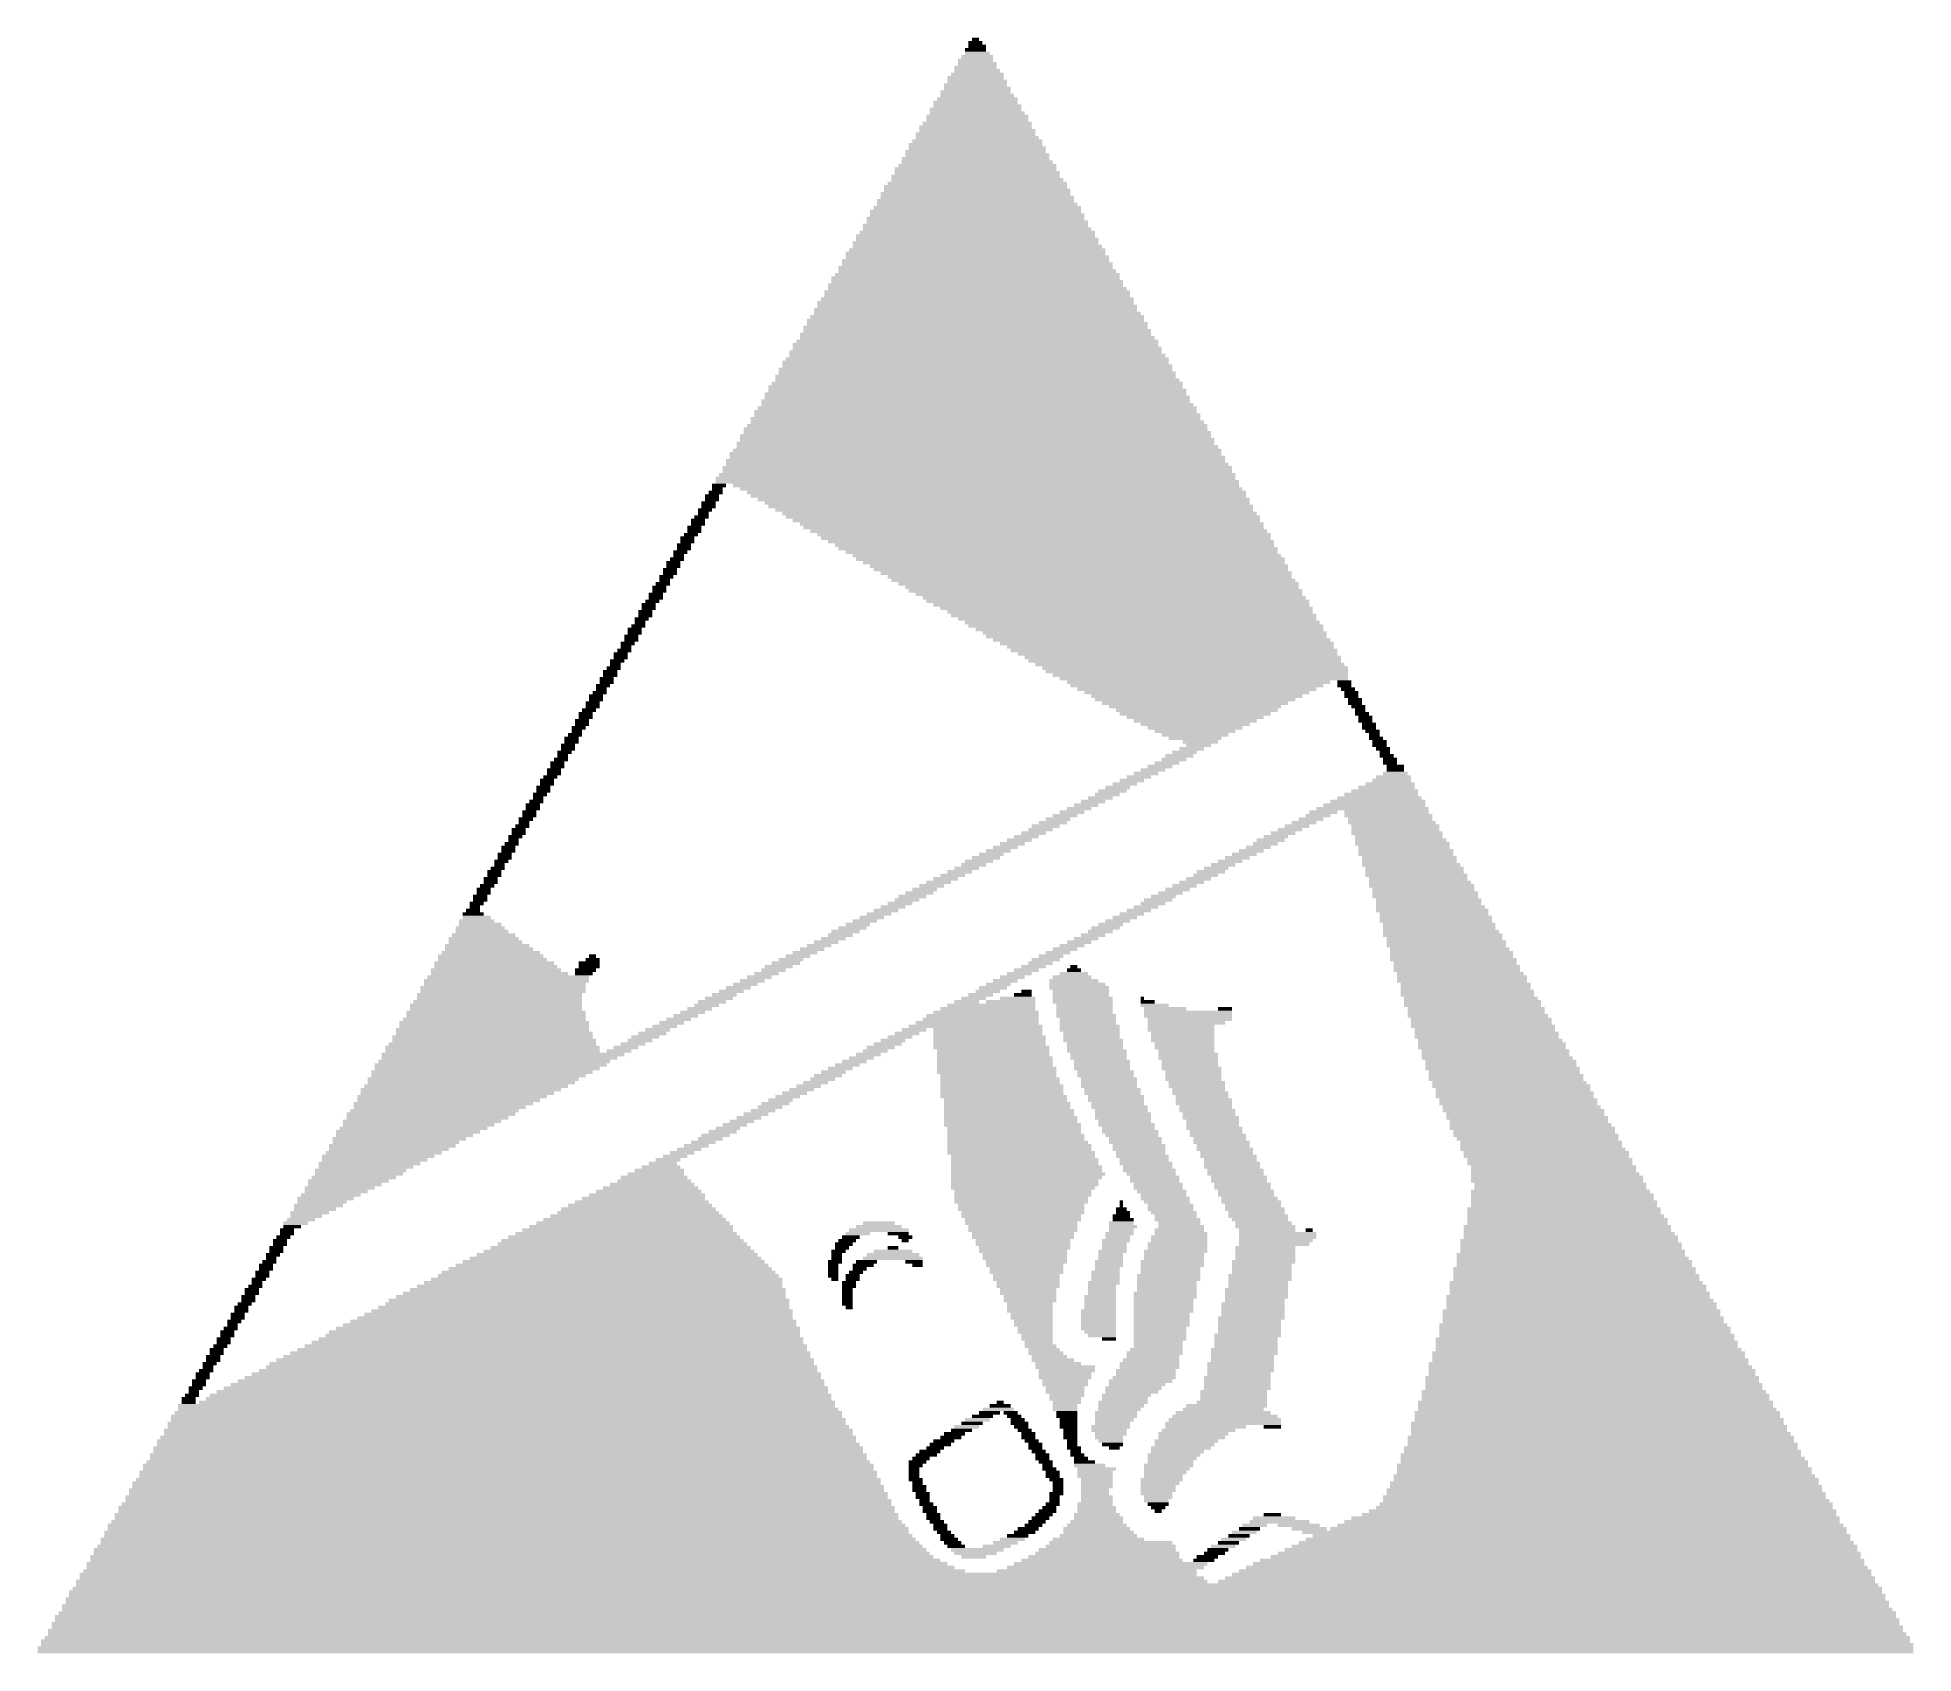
# Model space of a CAD drawing. Extents: x 0.08 to 8.22, y 0.01 to 7.03.
import ezdxf

# ---------------------------------------------------------------- set-up
doc = ezdxf.new("R2010")
doc.units = 0
doc.layers.get('0').update_dxf_attribs({"linetype": 'CONTINUOUS'})

msp = doc.modelspace()

# ---------------------------------------------------------------- linework, layer by layer
for points in [[(4.1802, 6.9946), (4.1192, 6.9946), (4.1802, 7.0098), (4.1192, 7.0098)], [(4.1649, 7.0098), (4.1345, 7.0098), (4.1649, 7.025), (4.1345, 7.025)], [(4.2261, 6.9184), (4.0737, 6.9184), (4.2261, 6.9336), (4.0737, 6.9336)], [(4.2413, 6.9031), (4.0737, 6.9031), (4.2413, 6.9184), (4.0737, 6.9184)], [(4.2261, 6.9336), (4.0889, 6.9336), (4.2261, 6.9488), (4.0889, 6.9488)], [(4.1954, 6.9641), (4.104, 6.9641), (4.1954, 6.9793), (4.104, 6.9793)], [(4.2107, 6.9488), (4.104, 6.9488), (4.2107, 6.9641), (4.104, 6.9641)], [(4.1954, 6.9793), (4.1192, 6.9793), (4.1954, 6.9946), (4.1192, 6.9946)], [(4.2718, 6.8422), (4.0279, 6.8422), (4.2718, 6.8574), (4.0279, 6.8574)], [(4.287, 6.8269), (4.0279, 6.8269), (4.287, 6.8422), (4.0279, 6.8422)], [(4.2718, 6.8574), (4.0432, 6.8574), (4.2718, 6.8726), (4.0432, 6.8726)], [(4.2413, 6.8879), (4.0584, 6.8879), (4.2413, 6.9031), (4.0584, 6.9031)], [(4.2565, 6.8726), (4.0584, 6.8726), (4.2565, 6.8879), (4.0584, 6.8879)], [(4.3327, 6.7507), (3.9822, 6.7507), (4.3327, 6.766), (3.9822, 6.766)], [(4.3023, 6.7812), (3.9975, 6.7812), (4.3023, 6.7964), (3.9975, 6.7964)], [(4.3175, 6.766), (3.9975, 6.766), (4.3175, 6.7812), (3.9975, 6.7812)], [(4.287, 6.8117), (4.0127, 6.8117), (4.287, 6.8269), (4.0127, 6.8269)], [(4.3023, 6.7964), (4.0127, 6.7964), (4.3023, 6.8117), (4.0127, 6.8117)], [(4.3785, 6.6745), (3.9365, 6.6745), (4.3785, 6.6898), (3.9365, 6.6898)], [(4.3785, 6.6593), (3.9365, 6.6593), (4.3785, 6.6745), (3.9365, 6.6745)], [(4.348, 6.705), (3.9517, 6.705), (4.348, 6.7202), (3.9517, 6.7202)], [(4.3632, 6.6898), (3.9517, 6.6898), (4.3632, 6.705), (3.9517, 6.705)], [(4.3327, 6.7355), (3.967, 6.7355), (4.3327, 6.7507), (3.967, 6.7507)], [(4.348, 6.7202), (3.967, 6.7202), (4.348, 6.7355), (3.967, 6.7355)], [(4.4089, 6.5983), (3.8908, 6.5983), (4.4089, 6.6136), (3.8908, 6.6136)], [(4.4242, 6.5831), (3.8908, 6.5831), (4.4242, 6.5983), (3.8908, 6.5983)], [(4.3937, 6.6288), (3.906, 6.6288), (4.3937, 6.644), (3.906, 6.644)], [(4.4089, 6.6136), (3.906, 6.6136), (4.4089, 6.6288), (3.906, 6.6288)], [(4.3937, 6.644), (3.9213, 6.644), (4.3937, 6.6593), (3.9213, 6.6593)], [(4.4547, 6.5221), (3.8451, 6.5221), (4.4547, 6.5374), (3.8451, 6.5374)], [(4.4699, 6.5069), (3.8451, 6.5069), (4.4699, 6.5221), (3.8451, 6.5221)], [(4.4394, 6.5526), (3.8603, 6.5526), (4.4394, 6.5678), (3.8603, 6.5678)], [(4.4547, 6.5374), (3.8603, 6.5374), (4.4547, 6.5526), (3.8603, 6.5526)], [(4.4394, 6.5678), (3.8755, 6.5678), (4.4394, 6.5831), (3.8755, 6.5831)], [(4.5156, 6.4154), (3.7841, 6.4154), (4.5156, 6.4307), (3.7841, 6.4307)], [(4.5004, 6.4459), (3.7993, 6.4459), (4.5004, 6.4612), (3.7993, 6.4612)], [(4.5156, 6.4307), (3.7993, 6.4307), (4.5156, 6.4459), (3.7993, 6.4459)], [(4.5004, 6.4612), (3.8146, 6.4612), (4.5004, 6.4764), (3.8146, 6.4764)], [(4.4699, 6.4916), (3.8298, 6.4916), (4.4699, 6.5069), (3.8298, 6.5069)], [(4.4851, 6.4764), (3.8298, 6.4764), (4.4851, 6.4916), (3.8298, 6.4916)], [(4.5613, 6.3392), (3.7384, 6.3392), (4.5613, 6.3545), (3.7384, 6.3545)], [(4.5461, 6.3697), (3.7536, 6.3697), (4.5461, 6.385), (3.7536, 6.385)], [(4.5613, 6.3545), (3.7536, 6.3545), (4.5613, 6.3697), (3.7536, 6.3697)], [(4.5461, 6.385), (3.7689, 6.385), (4.5461, 6.4002), (3.7689, 6.4002)], [(4.5309, 6.4002), (3.7841, 6.4002), (4.5309, 6.4154), (3.7841, 6.4154)], [(4.6071, 6.263), (3.6927, 6.263), (4.6071, 6.2783), (3.6927, 6.2783)], [(4.6071, 6.2783), (3.7079, 6.2783), (4.6071, 6.2935), (3.7079, 6.2935)], [(4.5766, 6.3088), (3.7231, 6.3088), (4.5766, 6.324), (3.7231, 6.324)], [(4.5918, 6.2935), (3.7231, 6.2935), (4.5918, 6.3088), (3.7231, 6.3088)], [(4.5766, 6.324), (3.7384, 6.324), (4.5766, 6.3392), (3.7384, 6.3392)], [(4.668, 6.1716), (3.6469, 6.1716), (4.668, 6.1868), (3.6469, 6.1868)], [(4.6375, 6.2021), (3.6622, 6.2021), (4.6375, 6.2173), (3.6622, 6.2173)], [(4.6528, 6.1868), (3.6622, 6.1868), (4.6528, 6.2021), (3.6622, 6.2021)], [(4.6223, 6.2326), (3.6774, 6.2326), (4.6223, 6.2478), (3.6774, 6.2478)], [(4.6375, 6.2173), (3.6774, 6.2173), (4.6375, 6.2326), (3.6774, 6.2326)], [(4.6223, 6.2478), (3.6927, 6.2478), (4.6223, 6.263), (3.6927, 6.263)], [(4.7137, 6.0954), (3.6012, 6.0954), (4.7137, 6.1106), (3.6012, 6.1106)], [(4.6833, 6.1259), (3.6165, 6.1259), (4.6833, 6.1411), (3.6165, 6.1411)], [(4.6985, 6.1106), (3.6165, 6.1106), (4.6985, 6.1259), (3.6165, 6.1259)], [(4.668, 6.1564), (3.6317, 6.1564), (4.668, 6.1716), (3.6317, 6.1716)], [(4.6833, 6.1411), (3.6317, 6.1411), (4.6833, 6.1564), (3.6317, 6.1564)], [(4.7442, 6.0192), (3.5555, 6.0192), (4.7442, 6.0344), (3.5555, 6.0344)], [(4.729, 6.0497), (3.5707, 6.0497), (4.729, 6.0649), (3.5707, 6.0649)], [(4.7442, 6.0344), (3.5707, 6.0344), (4.7442, 6.0497), (3.5707, 6.0497)], [(4.7137, 6.0802), (3.586, 6.0802), (4.7137, 6.0954), (3.586, 6.0954)], [(4.729, 6.0649), (3.586, 6.0649), (4.729, 6.0802), (3.586, 6.0802)], [(4.7899, 5.943), (3.5098, 5.943), (4.7899, 5.9582), (3.5098, 5.9582)], [(4.8052, 5.9278), (3.5098, 5.9278), (4.8052, 5.943), (3.5098, 5.943)], [(4.7747, 5.9735), (3.525, 5.9735), (4.7747, 5.9887), (3.525, 5.9887)], [(4.7899, 5.9582), (3.525, 5.9582), (4.7899, 5.9735), (3.525, 5.9735)], [(4.7747, 5.9887), (3.5403, 5.9887), (4.7747, 6.004), (3.5403, 6.004)], [(4.7595, 6.004), (3.5555, 6.004), (4.7595, 6.0192), (3.5555, 6.0192)], [(4.8357, 5.8668), (3.4641, 5.8668), (4.8357, 5.882), (3.4641, 5.882)], [(4.8509, 5.8516), (3.4641, 5.8516), (4.8509, 5.8668), (3.4641, 5.8668)], [(4.8357, 5.882), (3.4793, 5.882), (4.8357, 5.8973), (3.4793, 5.8973)], [(4.8204, 5.9125), (3.4945, 5.9125), (4.8204, 5.9278), (3.4945, 5.9278)], [(4.8204, 5.8973), (3.4945, 5.8973), (4.8204, 5.9125), (3.4945, 5.9125)], [(4.8814, 5.7906), (3.4183, 5.7906), (4.8814, 5.8058), (3.4183, 5.8058)], [(4.8966, 5.7754), (3.4183, 5.7754), (4.8966, 5.7906), (3.4183, 5.7906)], [(4.8814, 5.8058), (3.4336, 5.8058), (4.8814, 5.8211), (3.4336, 5.8211)], [(4.8509, 5.8363), (3.4488, 5.8363), (4.8509, 5.8516), (3.4488, 5.8516)], [(4.8661, 5.8211), (3.4488, 5.8211), (4.8661, 5.8363), (3.4488, 5.8363)], [(4.9423, 5.6839), (3.3574, 5.6839), (4.9423, 5.6992), (3.3574, 5.6992)], [(4.9423, 5.6992), (3.3726, 5.6992), (4.9423, 5.7144), (3.3726, 5.7144)], [(4.9119, 5.7296), (3.3879, 5.7296), (4.9119, 5.7449), (3.3879, 5.7449)], [(4.9271, 5.7144), (3.3879, 5.7144), (4.9271, 5.7296), (3.3879, 5.7296)], [(4.8966, 5.7601), (3.4031, 5.7601), (4.8966, 5.7754), (3.4031, 5.7754)], [(4.9119, 5.7449), (3.4031, 5.7449), (4.9119, 5.7601), (3.4031, 5.7601)], [(4.9881, 5.6077), (3.3117, 5.6077), (4.9881, 5.623), (3.3117, 5.623)], [(4.9881, 5.623), (3.3269, 5.623), (4.9881, 5.6382), (3.3269, 5.6382)], [(4.9576, 5.6534), (3.3421, 5.6534), (4.9576, 5.6687), (3.3421, 5.6687)], [(4.9728, 5.6382), (3.3421, 5.6382), (4.9728, 5.6534), (3.3421, 5.6534)], [(4.9576, 5.6687), (3.3574, 5.6687), (4.9576, 5.6839), (3.3574, 5.6839)], [(5.0185, 5.5468), (3.2812, 5.5468), (5.0185, 5.562), (3.2812, 5.562)], [(5.0338, 5.5315), (3.2812, 5.5315), (5.0338, 5.5468), (3.2812, 5.5468)], [(5.0033, 5.5772), (3.2964, 5.5772), (5.0033, 5.5925), (3.2964, 5.5925)], [(5.0185, 5.562), (3.2964, 5.562), (5.0185, 5.5772), (3.2964, 5.5772)], [(5.0033, 5.5925), (3.3117, 5.5925), (5.0033, 5.6077), (3.3117, 5.6077)], [(5.0795, 5.4401), (3.2202, 5.4401), (5.0795, 5.4553), (3.2202, 5.4553)], [(5.0643, 5.4706), (3.2355, 5.4706), (5.0643, 5.4858), (3.2355, 5.4858)], [(5.0795, 5.4553), (3.2355, 5.4553), (5.0795, 5.4706), (3.2355, 5.4706)], [(5.049, 5.501), (3.2507, 5.501), (5.049, 5.5163), (3.2507, 5.5163)], [(5.0643, 5.4858), (3.2507, 5.4858), (5.0643, 5.501), (3.2507, 5.501)], [(5.049, 5.5163), (3.2659, 5.5163), (5.049, 5.5315), (3.2659, 5.5315)], [(5.1252, 5.3639), (3.1745, 5.3639), (5.1252, 5.3791), (3.1745, 5.3791)], [(5.11, 5.3944), (3.1897, 5.3944), (5.11, 5.4096), (3.1897, 5.4096)], [(5.1252, 5.3791), (3.1897, 5.3791), (5.1252, 5.3944), (3.1897, 5.3944)], [(5.11, 5.4096), (3.205, 5.4096), (5.11, 5.4248), (3.205, 5.4248)], [(5.0947, 5.4248), (3.2202, 5.4248), (5.0947, 5.4401), (3.2202, 5.4401)], [(5.1709, 5.2877), (3.1288, 5.2877), (5.1709, 5.3029), (3.1288, 5.3029)], [(5.1557, 5.3182), (3.144, 5.3182), (5.1557, 5.3334), (3.144, 5.3334)], [(5.1709, 5.3029), (3.144, 5.3029), (5.1709, 5.3182), (3.144, 5.3182)], [(5.1557, 5.3334), (3.1593, 5.3334), (5.1557, 5.3486), (3.1593, 5.3486)], [(5.1405, 5.3486), (3.1745, 5.3486), (5.1405, 5.3639), (3.1745, 5.3639)], [(5.2167, 5.2115), (3.0831, 5.2115), (5.2167, 5.2267), (3.0831, 5.2267)], [(5.2319, 5.1962), (3.0831, 5.1962), (5.2319, 5.2115), (3.0831, 5.2115)], [(5.2167, 5.2267), (3.0983, 5.2267), (5.2167, 5.242), (3.0983, 5.242)], [(5.1862, 5.2572), (3.1135, 5.2572), (5.1862, 5.2724), (3.1135, 5.2724)], [(5.2014, 5.242), (3.1135, 5.242), (5.2014, 5.2572), (3.1135, 5.2572)], [(5.1862, 5.2724), (3.1288, 5.2724), (5.1862, 5.2877), (3.1288, 5.2877)], [(5.2776, 5.12), (3.0373, 5.12), (5.2776, 5.1353), (3.0373, 5.1353)], [(5.2624, 5.1505), (3.0526, 5.1505), (5.2624, 5.1658), (3.0526, 5.1658)], [(5.2624, 5.1353), (3.0526, 5.1353), (5.2624, 5.1505), (3.0526, 5.1505)], [(5.2319, 5.181), (3.0678, 5.181), (5.2319, 5.1962), (3.0678, 5.1962)], [(5.2471, 5.1658), (3.0678, 5.1658), (5.2471, 5.181), (3.0678, 5.181)], [(3.0526, 5.0438), (2.9916, 5.0438), (3.0526, 5.0591), (2.9916, 5.0591)], [(3.0678, 5.0743), (3.0069, 5.0743), (3.0678, 5.0896), (3.0069, 5.0896)], [(3.0526, 5.0591), (3.0069, 5.0591), (3.0526, 5.0743), (3.0069, 5.0743)], [(5.2776, 5.1048), (3.0221, 5.1048), (5.2776, 5.12), (3.0221, 5.12)], [(5.2929, 5.0896), (3.0221, 5.0896), (5.2929, 5.1048), (3.0221, 5.1048)], [(5.2929, 5.0743), (3.0983, 5.0743), (5.2929, 5.0896), (3.0983, 5.0896)], [(5.3081, 5.0591), (3.1288, 5.0591), (5.3081, 5.0743), (3.1288, 5.0743)], [(5.3233, 5.0438), (3.1593, 5.0438), (5.3233, 5.0591), (3.1593, 5.0591)], [(3.0069, 4.9676), (2.9459, 4.9676), (3.0069, 4.9829), (2.9459, 4.9829)], [(2.9916, 4.9524), (2.9459, 4.9524), (2.9916, 4.9676), (2.9459, 4.9676)], [(3.0221, 4.9981), (2.9611, 4.9981), (3.0221, 5.0134), (2.9611, 5.0134)], [(3.0221, 4.9829), (2.9611, 4.9829), (3.0221, 4.9981), (2.9611, 4.9981)], [(3.0373, 5.0286), (2.9764, 5.0286), (3.0373, 5.0438), (2.9764, 5.0438)], [(3.0373, 5.0134), (2.9764, 5.0134), (3.0373, 5.0286), (2.9764, 5.0286)], [(5.3233, 5.0286), (3.1745, 5.0286), (5.3233, 5.0438), (3.1745, 5.0438)], [(5.3386, 5.0134), (3.205, 5.0134), (5.3386, 5.0286), (3.205, 5.0286)], [(5.3386, 4.9981), (3.2355, 4.9981), (5.3386, 5.0134), (3.2355, 5.0134)], [(5.3538, 4.9829), (3.2507, 4.9829), (5.3538, 4.9981), (3.2507, 4.9981)], [(5.3538, 4.9676), (3.2812, 4.9676), (5.3538, 4.9829), (3.2812, 4.9829)], [(5.3691, 4.9524), (3.3117, 4.9524), (5.3691, 4.9676), (3.3117, 4.9676)], [(2.9611, 4.8914), (2.9002, 4.8914), (2.9611, 4.9067), (2.9002, 4.9067)], [(2.9611, 4.8762), (2.9002, 4.8762), (2.9611, 4.8914), (2.9002, 4.8914)], [(2.9764, 4.9219), (2.9154, 4.9219), (2.9764, 4.9372), (2.9154, 4.9372)], [(2.9764, 4.9067), (2.9154, 4.9067), (2.9764, 4.9219), (2.9154, 4.9219)], [(2.9916, 4.9372), (2.9307, 4.9372), (2.9916, 4.9524), (2.9307, 4.9524)], [(5.3843, 4.9372), (3.3269, 4.9372), (5.3843, 4.9524), (3.3269, 4.9524)], [(5.3843, 4.9219), (3.3574, 4.9219), (5.3843, 4.9372), (3.3574, 4.9372)], [(5.3995, 4.9067), (3.3879, 4.9067), (5.3995, 4.9219), (3.3879, 4.9219)], [(5.3995, 4.8914), (3.4031, 4.8914), (5.3995, 4.9067), (3.4031, 4.9067)], [(5.4148, 4.8762), (3.4336, 4.8762), (5.4148, 4.8914), (3.4336, 4.8914)], [(2.9154, 4.8152), (2.8545, 4.8152), (2.9154, 4.8305), (2.8545, 4.8305)], [(2.9154, 4.8), (2.8545, 4.8), (2.9154, 4.8152), (2.8545, 4.8152)], [(2.9307, 4.8457), (2.8697, 4.8457), (2.9307, 4.861), (2.8697, 4.861)], [(2.9307, 4.8305), (2.8697, 4.8305), (2.9307, 4.8457), (2.8697, 4.8457)], [(2.9459, 4.861), (2.8849, 4.861), (2.9459, 4.8762), (2.8849, 4.8762)], [(5.43, 4.861), (3.4641, 4.861), (5.43, 4.8762), (3.4641, 4.8762)], [(5.43, 4.8457), (3.4793, 4.8457), (5.43, 4.861), (3.4793, 4.861)], [(5.4453, 4.8305), (3.5098, 4.8305), (5.4453, 4.8457), (3.5098, 4.8457)], [(5.4453, 4.8152), (3.5403, 4.8152), (5.4453, 4.8305), (3.5403, 4.8305)], [(5.4605, 4.8), (3.5555, 4.8), (5.4605, 4.8152), (3.5555, 4.8152)], [(2.8545, 4.7086), (2.7935, 4.7086), (2.8545, 4.7238), (2.7935, 4.7238)], [(2.8697, 4.739), (2.8087, 4.739), (2.8697, 4.7543), (2.8087, 4.7543)], [(2.8697, 4.7238), (2.8087, 4.7238), (2.8697, 4.739), (2.8087, 4.739)], [(2.8849, 4.7543), (2.824, 4.7543), (2.8849, 4.7695), (2.824, 4.7695)], [(2.9002, 4.7848), (2.8392, 4.7848), (2.9002, 4.8), (2.8392, 4.8)], [(2.8849, 4.7695), (2.8392, 4.7695), (2.8849, 4.7848), (2.8392, 4.7848)], [(5.4605, 4.7848), (3.586, 4.7848), (5.4605, 4.8), (3.586, 4.8)], [(5.4757, 4.7695), (3.6165, 4.7695), (5.4757, 4.7848), (3.6165, 4.7848)], [(5.491, 4.7543), (3.6317, 4.7543), (5.491, 4.7695), (3.6317, 4.7695)], [(5.491, 4.739), (3.6622, 4.739), (5.491, 4.7543), (3.6622, 4.7543)], [(5.5062, 4.7238), (3.6927, 4.7238), (5.5062, 4.739), (3.6927, 4.739)], [(5.5062, 4.7086), (3.7079, 4.7086), (5.5062, 4.7238), (3.7079, 4.7238)], [(2.8087, 4.6324), (2.7478, 4.6324), (2.8087, 4.6476), (2.7478, 4.6476)], [(2.824, 4.6476), (2.763, 4.6476), (2.824, 4.6628), (2.763, 4.6628)], [(2.8392, 4.6781), (2.7783, 4.6781), (2.8392, 4.6933), (2.7783, 4.6933)], [(2.824, 4.6628), (2.7783, 4.6628), (2.824, 4.6781), (2.7783, 4.6781)], [(2.8545, 4.6933), (2.7935, 4.6933), (2.8545, 4.7086), (2.7935, 4.7086)], [(5.5215, 4.6933), (3.7384, 4.6933), (5.5215, 4.7086), (3.7384, 4.7086)], [(5.5215, 4.6781), (3.7689, 4.6781), (5.5215, 4.6933), (3.7689, 4.6933)], [(5.5367, 4.6628), (3.7841, 4.6628), (5.5367, 4.6781), (3.7841, 4.6781)], [(5.5519, 4.6476), (3.8146, 4.6476), (5.5519, 4.6628), (3.8146, 4.6628)], [(5.5519, 4.6324), (3.8451, 4.6324), (5.5519, 4.6476), (3.8451, 4.6476)], [(2.763, 4.5562), (2.7021, 4.5562), (2.763, 4.5714), (2.7021, 4.5714)], [(2.7783, 4.5714), (2.7173, 4.5714), (2.7783, 4.5866), (2.7173, 4.5866)], [(2.7935, 4.6019), (2.7325, 4.6019), (2.7935, 4.6171), (2.7325, 4.6171)], [(2.7935, 4.5866), (2.7325, 4.5866), (2.7935, 4.6019), (2.7325, 4.6019)], [(2.8087, 4.6171), (2.7478, 4.6171), (2.8087, 4.6324), (2.7478, 4.6324)], [(5.5672, 4.6171), (3.8603, 4.6171), (5.5672, 4.6324), (3.8603, 4.6324)], [(5.5672, 4.6019), (3.8908, 4.6019), (5.5672, 4.6171), (3.8908, 4.6171)], [(5.5824, 4.5866), (3.9213, 4.5866), (5.5824, 4.6019), (3.9213, 4.6019)], [(5.5977, 4.5714), (3.9365, 4.5714), (5.5977, 4.5866), (3.9365, 4.5866)], [(5.5977, 4.5562), (3.967, 4.5562), (5.5977, 4.5714), (3.967, 4.5714)], [(2.7173, 4.4647), (2.6563, 4.4647), (2.7173, 4.48), (2.6563, 4.48)], [(2.7325, 4.4952), (2.6716, 4.4952), (2.7325, 4.5104), (2.6716, 4.5104)], [(2.7173, 4.48), (2.6716, 4.48), (2.7173, 4.4952), (2.6716, 4.4952)], [(2.7478, 4.5257), (2.6868, 4.5257), (2.7478, 4.5409), (2.6868, 4.5409)], [(2.7478, 4.5104), (2.6868, 4.5104), (2.7478, 4.5257), (2.6868, 4.5257)], [(2.763, 4.5409), (2.7021, 4.5409), (2.763, 4.5562), (2.7021, 4.5562)], [(5.6129, 4.5409), (3.9975, 4.5409), (5.6129, 4.5562), (3.9975, 4.5562)], [(5.6129, 4.5257), (4.0279, 4.5257), (5.6129, 4.5409), (4.0279, 4.5409)], [(5.6281, 4.5104), (4.0432, 4.5104), (5.6281, 4.5257), (4.0432, 4.5257)], [(5.6281, 4.4952), (4.0737, 4.4952), (5.6281, 4.5104), (4.0737, 4.5104)], [(5.6434, 4.48), (4.1041, 4.48), (5.6434, 4.4952), (4.1041, 4.4952)], [(5.6586, 4.4647), (4.1194, 4.4647), (5.6586, 4.48), (4.1194, 4.48)], [(2.6716, 4.3885), (2.6106, 4.3885), (2.6716, 4.4038), (2.6106, 4.4038)], [(2.6868, 4.419), (2.6259, 4.419), (2.6868, 4.4342), (2.6259, 4.4342)], [(2.6868, 4.4038), (2.6259, 4.4038), (2.6868, 4.419), (2.6259, 4.419)], [(2.7021, 4.4495), (2.6411, 4.4495), (2.7021, 4.4647), (2.6411, 4.4647)], [(2.7021, 4.4342), (2.6411, 4.4342), (2.7021, 4.4495), (2.6411, 4.4495)], [(5.6586, 4.4495), (4.1499, 4.4495), (5.6586, 4.4647), (4.1499, 4.4647)], [(5.6739, 4.4342), (4.1803, 4.4342), (5.6739, 4.4495), (4.1803, 4.4495)], [(5.6739, 4.419), (4.1956, 4.419), (5.6739, 4.4342), (4.1956, 4.4342)], [(5.6891, 4.4038), (4.2261, 4.4038), (5.6891, 4.419), (4.2261, 4.419)], [(5.7043, 4.3885), (4.2565, 4.3885), (5.7043, 4.4038), (4.2565, 4.4038)], [(2.6259, 4.3123), (2.5649, 4.3123), (2.6259, 4.3276), (2.5649, 4.3276)], [(2.6411, 4.3428), (2.5801, 4.3428), (2.6411, 4.358), (2.5801, 4.358)], [(2.6411, 4.3276), (2.5801, 4.3276), (2.6411, 4.3428), (2.5801, 4.3428)], [(2.6563, 4.358), (2.5954, 4.358), (2.6563, 4.3733), (2.5954, 4.3733)], [(2.6563, 4.3733), (2.6106, 4.3733), (2.6563, 4.3885), (2.6106, 4.3885)], [(5.7043, 4.3733), (4.287, 4.3733), (5.7043, 4.3885), (4.287, 4.3885)], [(5.7196, 4.358), (4.3023, 4.358), (5.7196, 4.3733), (4.3023, 4.3733)], [(5.7196, 4.3428), (4.3327, 4.3428), (5.7196, 4.358), (4.3327, 4.358)], [(5.7348, 4.3276), (4.3632, 4.3276), (5.7348, 4.3428), (4.3632, 4.3428)], [(5.7348, 4.3123), (4.3785, 4.3123), (5.7348, 4.3276), (4.3785, 4.3276)], [(2.5801, 4.2361), (2.5192, 4.2361), (2.5801, 4.2514), (2.5192, 4.2514)], [(2.5801, 4.2209), (2.5192, 4.2209), (2.5801, 4.2361), (2.5192, 4.2361)], [(2.5954, 4.2666), (2.5344, 4.2666), (2.5954, 4.2818), (2.5344, 4.2818)], [(2.5954, 4.2514), (2.5344, 4.2514), (2.5954, 4.2666), (2.5344, 4.2666)], [(2.6106, 4.2818), (2.5497, 4.2818), (2.6106, 4.2971), (2.5497, 4.2971)], [(2.6106, 4.2971), (2.5649, 4.2971), (2.6106, 4.3123), (2.5649, 4.3123)], [(5.7501, 4.2971), (4.4089, 4.2971), (5.7501, 4.3123), (4.4089, 4.3123)], [(5.7653, 4.2818), (4.4394, 4.2818), (5.7653, 4.2971), (4.4394, 4.2971)], [(5.7653, 4.2666), (4.4547, 4.2666), (5.7653, 4.2818), (4.4547, 4.2818)], [(5.7653, 4.2514), (4.4851, 4.2514), (5.7653, 4.2666), (4.4851, 4.2666)], [(5.7653, 4.2361), (4.5156, 4.2361), (5.7653, 4.2514), (4.5156, 4.2514)], [(5.6891, 4.2209), (4.5461, 4.2209), (5.6891, 4.2361), (4.5461, 4.2361)], [(5.7805, 4.2209), (5.7196, 4.2209), (5.7805, 4.2361), (5.7196, 4.2361)], [(2.5344, 4.1599), (2.4735, 4.1599), (2.5344, 4.1752), (2.4735, 4.1752)], [(2.5344, 4.1447), (2.4735, 4.1447), (2.5344, 4.1599), (2.4735, 4.1599)], [(2.5497, 4.1752), (2.4887, 4.1752), (2.5497, 4.1904), (2.4887, 4.1904)], [(2.5649, 4.2056), (2.5039, 4.2056), (2.5649, 4.2209), (2.5039, 4.2209)], [(2.5497, 4.1904), (2.5039, 4.1904), (2.5497, 4.2056), (2.5039, 4.2056)], [(5.6586, 4.2056), (4.5613, 4.2056), (5.6586, 4.2209), (4.5613, 4.2209)], [(5.6281, 4.1904), (4.5918, 4.1904), (5.6281, 4.2056), (4.5918, 4.2056)], [(5.5977, 4.1752), (4.6223, 4.1752), (5.5977, 4.1904), (4.6223, 4.1904)], [(5.5672, 4.1599), (4.6528, 4.1599), (5.5672, 4.1752), (4.6528, 4.1752)], [(5.5367, 4.1447), (4.668, 4.1447), (5.5367, 4.1599), (4.668, 4.1599)], [(5.7805, 4.2056), (5.7196, 4.2056), (5.7805, 4.2209), (5.7196, 4.2209)], [(5.7958, 4.1904), (5.7348, 4.1904), (5.7958, 4.2056), (5.7348, 4.2056)], [(5.811, 4.1752), (5.7501, 4.1752), (5.811, 4.1904), (5.7501, 4.1904)], [(5.811, 4.1599), (5.7501, 4.1599), (5.811, 4.1752), (5.7501, 4.1752)], [(5.8263, 4.1447), (5.7653, 4.1447), (5.8263, 4.1599), (5.7653, 4.1599)], [(2.4887, 4.0837), (2.4277, 4.0837), (2.4887, 4.099), (2.4277, 4.099)], [(2.4887, 4.0685), (2.4277, 4.0685), (2.4887, 4.0837), (2.4277, 4.0837)], [(2.5039, 4.099), (2.443, 4.099), (2.5039, 4.1142), (2.443, 4.1142)], [(2.5192, 4.1294), (2.4582, 4.1294), (2.5192, 4.1447), (2.4582, 4.1447)], [(2.5192, 4.1142), (2.4582, 4.1142), (2.5192, 4.1294), (2.4582, 4.1294)], [(5.5062, 4.1294), (4.6985, 4.1294), (5.5062, 4.1447), (4.6985, 4.1447)], [(5.4757, 4.1142), (4.729, 4.1142), (5.4757, 4.1294), (4.729, 4.1294)], [(5.4605, 4.099), (4.7595, 4.099), (5.4605, 4.1142), (4.7595, 4.1142)], [(5.43, 4.0837), (4.7747, 4.0837), (5.43, 4.099), (4.7747, 4.099)], [(5.3995, 4.0685), (4.8052, 4.0685), (5.3995, 4.0837), (4.8052, 4.0837)], [(5.8263, 4.1294), (5.7653, 4.1294), (5.8263, 4.1447), (5.7653, 4.1447)], [(5.8415, 4.1142), (5.7805, 4.1142), (5.8415, 4.1294), (5.7805, 4.1294)], [(5.8415, 4.099), (5.7958, 4.099), (5.8415, 4.1142), (5.7958, 4.1142)], [(5.8567, 4.0837), (5.7958, 4.0837), (5.8567, 4.099), (5.7958, 4.099)], [(5.872, 4.0685), (5.811, 4.0685), (5.872, 4.0837), (5.811, 4.0837)], [(2.4277, 3.977), (2.3668, 3.977), (2.4277, 3.9923), (2.3668, 3.9923)], [(2.443, 3.9923), (2.382, 3.9923), (2.443, 4.0075), (2.382, 4.0075)], [(2.4582, 4.0228), (2.3973, 4.0228), (2.4582, 4.038), (2.3973, 4.038)], [(2.443, 4.0075), (2.3973, 4.0075), (2.443, 4.0228), (2.3973, 4.0228)], [(2.4735, 4.0532), (2.4125, 4.0532), (2.4735, 4.0685), (2.4125, 4.0685)], [(2.4735, 4.038), (2.4125, 4.038), (2.4735, 4.0532), (2.4125, 4.0532)], [(5.3691, 4.0532), (4.8357, 4.0532), (5.3691, 4.0685), (4.8357, 4.0685)], [(5.3386, 4.038), (4.8661, 4.038), (5.3386, 4.0532), (4.8661, 4.0532)], [(5.3081, 4.0228), (4.8966, 4.0228), (5.3081, 4.038), (4.8966, 4.038)], [(5.2776, 4.0075), (4.9271, 4.0075), (5.2776, 4.0228), (4.9271, 4.0228)], [(5.2471, 3.9923), (4.9576, 3.9923), (5.2471, 4.0075), (4.9576, 4.0075)], [(5.2167, 3.977), (4.9881, 3.977), (5.2167, 3.9923), (4.9881, 3.9923)], [(5.872, 4.0532), (5.811, 4.0532), (5.872, 4.0685), (5.811, 4.0685)], [(5.8872, 4.038), (5.8263, 4.038), (5.8872, 4.0532), (5.8263, 4.0532)], [(5.8872, 4.0228), (5.8263, 4.0228), (5.8872, 4.038), (5.8263, 4.038)], [(5.9025, 4.0075), (5.8415, 4.0075), (5.9025, 4.0228), (5.8415, 4.0228)], [(5.9025, 3.9923), (5.8567, 3.9923), (5.9025, 4.0075), (5.8567, 4.0075)], [(5.9177, 3.977), (5.8567, 3.977), (5.9177, 3.9923), (5.8567, 3.9923)], [(2.3973, 3.9161), (2.3363, 3.9161), (2.3973, 3.9313), (2.3363, 3.9313)], [(2.382, 3.9008), (2.3363, 3.9008), (2.382, 3.9161), (2.3363, 3.9161)], [(2.4125, 3.9466), (2.3515, 3.9466), (2.4125, 3.9618), (2.3515, 3.9618)], [(2.4125, 3.9313), (2.3515, 3.9313), (2.4125, 3.9466), (2.3515, 3.9466)], [(2.4277, 3.9618), (2.3668, 3.9618), (2.4277, 3.977), (2.3668, 3.977)], [(5.0947, 3.9008), (4.9728, 3.9008), (5.0947, 3.9161), (4.9728, 3.9161)], [(5.11, 3.9161), (5.0033, 3.9161), (5.11, 3.9313), (5.0033, 3.9313)], [(5.1405, 3.9313), (5.0338, 3.9313), (5.1405, 3.9466), (5.0338, 3.9466)], [(5.2014, 3.9618), (5.049, 3.9618), (5.2014, 3.977), (5.049, 3.977)], [(5.1709, 3.9466), (5.0643, 3.9466), (5.1709, 3.9618), (5.0643, 3.9618)], [(5.9329, 3.9618), (5.872, 3.9618), (5.9329, 3.977), (5.872, 3.977)], [(5.9329, 3.9466), (5.872, 3.9466), (5.9329, 3.9618), (5.872, 3.9618)], [(5.9482, 3.9313), (5.8872, 3.9313), (5.9482, 3.9466), (5.8872, 3.9466)], [(5.9482, 3.9161), (5.9025, 3.9161), (5.9482, 3.9313), (5.9025, 3.9313)], [(5.9634, 3.9008), (5.9025, 3.9008), (5.9634, 3.9161), (5.9025, 3.9161)], [(2.3515, 3.8399), (2.2906, 3.8399), (2.3515, 3.8551), (2.2906, 3.8551)], [(2.3515, 3.8246), (2.2906, 3.8246), (2.3515, 3.8399), (2.2906, 3.8399)], [(2.3668, 3.8704), (2.3058, 3.8704), (2.3668, 3.8856), (2.3058, 3.8856)], [(2.3668, 3.8551), (2.3058, 3.8551), (2.3668, 3.8704), (2.3058, 3.8704)], [(2.382, 3.8856), (2.3211, 3.8856), (2.382, 3.9008), (2.3211, 3.9008)], [(4.9423, 3.8246), (4.8357, 3.8246), (4.9423, 3.8399), (4.8357, 3.8399)], [(4.9728, 3.8399), (4.8661, 3.8399), (4.9728, 3.8551), (4.8661, 3.8551)], [(5.0033, 3.8551), (4.8966, 3.8551), (5.0033, 3.8704), (4.8966, 3.8704)], [(5.0338, 3.8704), (4.9271, 3.8704), (5.0338, 3.8856), (4.9271, 3.8856)], [(5.0643, 3.8856), (4.9576, 3.8856), (5.0643, 3.9008), (4.9576, 3.9008)], [(5.9787, 3.8856), (5.9177, 3.8856), (5.9787, 3.9008), (5.9177, 3.9008)], [(5.9787, 3.8704), (5.9177, 3.8704), (5.9787, 3.8856), (5.9177, 3.8856)], [(6.0244, 3.8246), (5.9177, 3.8246), (6.0244, 3.8399), (5.9177, 3.8399)], [(6.0091, 3.8551), (5.9329, 3.8551), (6.0091, 3.8704), (5.9329, 3.8704)], [(6.0091, 3.8399), (5.9329, 3.8399), (6.0091, 3.8551), (5.9329, 3.8551)], [(2.2906, 3.7332), (2.2296, 3.7332), (2.2906, 3.7484), (2.2296, 3.7484)], [(2.3058, 3.7637), (2.2449, 3.7637), (2.3058, 3.7789), (2.2449, 3.7789)], [(2.3058, 3.7484), (2.2449, 3.7484), (2.3058, 3.7637), (2.2449, 3.7637)], [(2.3211, 3.7942), (2.2601, 3.7942), (2.3211, 3.8094), (2.2601, 3.8094)], [(2.3211, 3.7789), (2.2601, 3.7789), (2.3211, 3.7942), (2.2601, 3.7942)], [(2.3363, 3.8094), (2.2753, 3.8094), (2.3363, 3.8246), (2.2753, 3.8246)], [(4.7747, 3.7332), (4.668, 3.7332), (4.7747, 3.7484), (4.668, 3.7484)], [(4.8052, 3.7484), (4.6833, 3.7484), (4.8052, 3.7637), (4.6833, 3.7637)], [(4.8204, 3.7637), (4.7137, 3.7637), (4.8204, 3.7789), (4.7137, 3.7789)], [(4.8509, 3.7789), (4.7442, 3.7789), (4.8509, 3.7942), (4.7442, 3.7942)], [(4.8814, 3.7942), (4.7747, 3.7942), (4.8814, 3.8094), (4.7747, 3.8094)], [(4.9119, 3.8094), (4.8052, 3.8094), (4.9119, 3.8246), (4.8052, 3.8246)], [(6.0701, 3.7332), (5.7501, 3.7332), (6.0701, 3.7484), (5.7501, 3.7484)], [(6.0701, 3.7484), (5.7805, 3.7484), (6.0701, 3.7637), (5.7805, 3.7637)], [(6.0549, 3.7637), (5.811, 3.7637), (6.0549, 3.7789), (5.811, 3.7789)], [(6.0549, 3.7789), (5.8415, 3.7789), (6.0549, 3.7942), (5.8415, 3.7942)], [(6.0396, 3.7942), (5.872, 3.7942), (6.0396, 3.8094), (5.872, 3.8094)], [(6.0396, 3.8094), (5.8872, 3.8094), (6.0396, 3.8246), (5.8872, 3.8246)], [(2.2449, 3.657), (2.1839, 3.657), (2.2449, 3.6722), (2.1839, 3.6722)], [(2.2601, 3.6875), (2.1991, 3.6875), (2.2601, 3.7027), (2.1991, 3.7027)], [(2.2601, 3.6722), (2.1991, 3.6722), (2.2601, 3.6875), (2.1991, 3.6875)], [(2.2753, 3.7027), (2.2144, 3.7027), (2.2753, 3.718), (2.2144, 3.718)], [(2.2753, 3.718), (2.2296, 3.718), (2.2753, 3.7332), (2.2296, 3.7332)], [(4.6223, 3.657), (4.5156, 3.657), (4.6223, 3.6722), (4.5156, 3.6722)], [(4.6528, 3.6722), (4.5461, 3.6722), (4.6528, 3.6875), (4.5461, 3.6875)], [(4.6833, 3.6875), (4.5766, 3.6875), (4.6833, 3.7027), (4.5766, 3.7027)], [(4.7137, 3.7027), (4.6071, 3.7027), (4.7137, 3.718), (4.6071, 3.718)], [(4.7442, 3.718), (4.6375, 3.718), (4.7442, 3.7332), (4.6375, 3.7332)], [(5.7196, 3.657), (5.5977, 3.657), (5.7196, 3.6722), (5.5977, 3.6722)], [(6.1158, 3.6722), (5.6281, 3.6722), (6.1158, 3.6875), (5.6281, 3.6875)], [(6.1006, 3.6875), (5.6586, 3.6875), (6.1006, 3.7027), (5.6586, 3.7027)], [(6.1006, 3.7027), (5.6891, 3.7027), (6.1006, 3.718), (5.6891, 3.718)], [(6.0853, 3.718), (5.7196, 3.718), (6.0853, 3.7332), (5.7196, 3.7332)], [(6.1158, 3.657), (5.7501, 3.657), (6.1158, 3.6722), (5.7501, 3.6722)], [(2.1991, 3.5808), (2.1382, 3.5808), (2.1991, 3.596), (2.1382, 3.596)], [(2.1991, 3.5656), (2.1382, 3.5656), (2.1991, 3.5808), (2.1382, 3.5808)], [(2.2144, 3.596), (2.1534, 3.596), (2.2144, 3.6113), (2.1534, 3.6113)], [(2.2296, 3.6265), (2.1687, 3.6265), (2.2296, 3.6418), (2.1687, 3.6418)], [(2.2144, 3.6113), (2.1687, 3.6113), (2.2144, 3.6265), (2.1687, 3.6265)], [(2.2449, 3.6418), (2.1839, 3.6418), (2.2449, 3.657), (2.1839, 3.657)], [(4.4547, 3.5656), (4.348, 3.5656), (4.4547, 3.5808), (4.348, 3.5808)], [(4.4851, 3.5808), (4.3785, 3.5808), (4.4851, 3.596), (4.3785, 3.596)], [(4.5156, 3.596), (4.3937, 3.596), (4.5156, 3.6113), (4.3937, 3.6113)], [(4.5461, 3.6113), (4.4242, 3.6113), (4.5461, 3.6265), (4.4242, 3.6265)], [(4.5613, 3.6265), (4.4547, 3.6265), (4.5613, 3.6418), (4.4547, 3.6418)], [(4.5918, 3.6418), (4.4851, 3.6418), (4.5918, 3.657), (4.4851, 3.657)], [(5.5367, 3.5656), (5.43, 3.5656), (5.5367, 3.5808), (5.43, 3.5808)], [(5.5672, 3.5808), (5.4605, 3.5808), (5.5672, 3.596), (5.4605, 3.596)], [(5.5977, 3.596), (5.491, 3.596), (5.5977, 3.6113), (5.491, 3.6113)], [(5.6281, 3.6113), (5.5215, 3.6113), (5.6281, 3.6265), (5.5215, 3.6265)], [(5.6586, 3.6265), (5.5519, 3.6265), (5.6586, 3.6418), (5.5519, 3.6418)], [(5.6891, 3.6418), (5.5824, 3.6418), (5.6891, 3.657), (5.5824, 3.657)], [(6.1311, 3.6418), (5.7501, 3.6418), (6.1311, 3.657), (5.7501, 3.657)], [(6.1311, 3.6265), (5.7653, 3.6265), (6.1311, 3.6418), (5.7653, 3.6418)], [(6.1463, 3.6113), (5.7653, 3.6113), (6.1463, 3.6265), (5.7653, 3.6265)], [(6.1615, 3.596), (5.7805, 3.596), (6.1615, 3.6113), (5.7805, 3.6113)], [(6.1615, 3.5808), (5.7805, 3.5808), (6.1615, 3.596), (5.7805, 3.596)], [(6.1768, 3.5656), (5.7805, 3.5656), (6.1768, 3.5808), (5.7805, 3.5808)], [(2.1534, 3.5046), (2.0925, 3.5046), (2.1534, 3.5198), (2.0925, 3.5198)], [(2.1534, 3.4894), (2.0925, 3.4894), (2.1534, 3.5046), (2.0925, 3.5046)], [(2.1687, 3.5198), (2.1077, 3.5198), (2.1687, 3.5351), (2.1077, 3.5351)], [(2.1839, 3.5503), (2.1229, 3.5503), (2.1839, 3.5656), (2.1229, 3.5656)], [(2.1687, 3.5351), (2.1229, 3.5351), (2.1687, 3.5503), (2.1229, 3.5503)], [(4.3023, 3.4894), (4.1956, 3.4894), (4.3023, 3.5046), (4.1956, 3.5046)], [(4.3327, 3.5046), (4.2261, 3.5046), (4.3327, 3.5198), (4.2261, 3.5198)], [(4.3632, 3.5198), (4.2565, 3.5198), (4.3632, 3.5351), (4.2565, 3.5351)], [(4.3937, 3.5351), (4.287, 3.5351), (4.3937, 3.5503), (4.287, 3.5503)], [(4.4242, 3.5503), (4.3175, 3.5503), (4.4242, 3.5656), (4.3175, 3.5656)], [(5.3995, 3.4894), (5.2929, 3.4894), (5.3995, 3.5046), (5.2929, 3.5046)], [(5.43, 3.5046), (5.3233, 3.5046), (5.43, 3.5198), (5.3233, 3.5198)], [(5.4605, 3.5198), (5.3538, 3.5198), (5.4605, 3.5351), (5.3538, 3.5351)], [(5.491, 3.5351), (5.3691, 3.5351), (5.491, 3.5503), (5.3691, 3.5503)], [(5.5062, 3.5503), (5.3995, 3.5503), (5.5062, 3.5656), (5.3995, 3.5656)], [(6.1768, 3.5503), (5.7958, 3.5503), (6.1768, 3.5656), (5.7958, 3.5656)], [(6.192, 3.5351), (5.7958, 3.5351), (6.192, 3.5503), (5.7958, 3.5503)], [(6.2073, 3.5198), (5.7958, 3.5198), (6.2073, 3.5351), (5.7958, 3.5351)], [(6.2073, 3.5046), (5.811, 3.5046), (6.2073, 3.5198), (5.811, 3.5198)], [(6.2225, 3.4894), (5.811, 3.4894), (6.2225, 3.5046), (5.811, 3.5046)], [(2.1077, 3.4132), (2.0467, 3.4132), (2.1077, 3.4284), (2.0467, 3.4284)], [(2.1229, 3.4436), (2.062, 3.4436), (2.1229, 3.4589), (2.062, 3.4589)], [(2.1077, 3.4284), (2.062, 3.4284), (2.1077, 3.4436), (2.062, 3.4436)], [(2.1382, 3.4741), (2.0772, 3.4741), (2.1382, 3.4894), (2.0772, 3.4894)], [(2.1382, 3.4589), (2.0772, 3.4589), (2.1382, 3.4741), (2.0772, 3.4741)], [(4.1651, 3.4132), (4.0584, 3.4132), (4.1651, 3.4284), (4.0584, 3.4284)], [(4.1956, 3.4284), (4.0889, 3.4284), (4.1956, 3.4436), (4.0889, 3.4436)], [(4.2261, 3.4436), (4.1041, 3.4436), (4.2261, 3.4589), (4.1041, 3.4589)], [(4.2565, 3.4589), (4.1346, 3.4589), (4.2565, 3.4741), (4.1346, 3.4741)], [(4.2718, 3.4741), (4.1651, 3.4741), (4.2718, 3.4894), (4.1651, 3.4894)], [(5.2471, 3.4132), (5.1405, 3.4132), (5.2471, 3.4284), (5.1405, 3.4284)], [(5.2776, 3.4284), (5.1709, 3.4284), (5.2776, 3.4436), (5.1709, 3.4436)], [(5.3081, 3.4436), (5.2014, 3.4436), (5.3081, 3.4589), (5.2014, 3.4589)], [(5.3386, 3.4589), (5.2319, 3.4589), (5.3386, 3.4741), (5.2319, 3.4741)], [(5.3691, 3.4741), (5.2624, 3.4741), (5.3691, 3.4894), (5.2624, 3.4894)], [(6.2225, 3.4741), (5.811, 3.4741), (6.2225, 3.4894), (5.811, 3.4894)], [(6.2377, 3.4589), (5.8263, 3.4589), (6.2377, 3.4741), (5.8263, 3.4741)], [(6.2377, 3.4436), (5.8263, 3.4436), (6.2377, 3.4589), (5.8263, 3.4589)], [(6.253, 3.4284), (5.8263, 3.4284), (6.253, 3.4436), (5.8263, 3.4436)], [(6.2682, 3.4132), (5.8415, 3.4132), (6.2682, 3.4284), (5.8415, 3.4284)], [(2.0467, 3.3217), (1.9858, 3.3217), (2.0467, 3.337), (1.9858, 3.337)], [(2.062, 3.337), (2.001, 3.337), (2.062, 3.3522), (2.001, 3.3522)], [(2.0772, 3.3674), (2.0163, 3.3674), (2.0772, 3.3827), (2.0163, 3.3827)], [(2.0772, 3.3522), (2.0163, 3.3522), (2.0772, 3.3674), (2.0163, 3.3674)], [(2.0925, 3.3979), (2.0315, 3.3979), (2.0925, 3.4132), (2.0315, 3.4132)], [(2.0925, 3.3827), (2.0315, 3.3827), (2.0925, 3.3979), (2.0315, 3.3979)], [(3.9822, 3.3217), (3.8755, 3.3217), (3.9822, 3.337), (3.8755, 3.337)], [(4.0127, 3.337), (3.906, 3.337), (4.0127, 3.3522), (3.906, 3.3522)], [(4.0432, 3.3522), (3.9365, 3.3522), (4.0432, 3.3674), (3.9365, 3.3674)], [(4.0737, 3.3674), (3.967, 3.3674), (4.0737, 3.3827), (3.967, 3.3827)], [(4.1041, 3.3827), (3.9975, 3.3827), (4.1041, 3.3979), (3.9975, 3.3979)], [(4.1346, 3.3979), (4.0279, 3.3979), (4.1346, 3.4132), (4.0279, 3.4132)], [(5.0795, 3.3217), (4.9728, 3.3217), (5.0795, 3.337), (4.9728, 3.337)], [(5.11, 3.337), (5.0033, 3.337), (5.11, 3.3522), (5.0033, 3.3522)], [(5.1405, 3.3522), (5.0338, 3.3522), (5.1405, 3.3674), (5.0338, 3.3674)], [(5.1709, 3.3674), (5.0643, 3.3674), (5.1709, 3.3827), (5.0643, 3.3827)], [(5.2014, 3.3827), (5.0947, 3.3827), (5.2014, 3.3979), (5.0947, 3.3979)], [(5.2319, 3.3979), (5.11, 3.3979), (5.2319, 3.4132), (5.11, 3.4132)], [(6.2682, 3.3979), (5.8415, 3.3979), (6.2682, 3.4132), (5.8415, 3.4132)], [(6.2835, 3.3827), (5.8415, 3.3827), (6.2835, 3.3979), (5.8415, 3.3979)], [(6.2835, 3.3674), (5.8567, 3.3674), (6.2835, 3.3827), (5.8567, 3.3827)], [(6.2987, 3.3522), (5.8567, 3.3522), (6.2987, 3.3674), (5.8567, 3.3674)], [(6.3139, 3.337), (5.8567, 3.337), (6.3139, 3.3522), (5.8567, 3.3522)], [(6.3139, 3.3217), (5.872, 3.3217), (6.3139, 3.337), (5.872, 3.337)], [(2.0163, 3.2608), (1.9553, 3.2608), (2.0163, 3.276), (1.9553, 3.276)], [(2.001, 3.2455), (1.9553, 3.2455), (2.001, 3.2608), (1.9553, 3.2608)], [(2.0315, 3.2912), (1.9705, 3.2912), (2.0315, 3.3065), (1.9705, 3.3065)], [(2.0315, 3.276), (1.9705, 3.276), (2.0315, 3.2912), (1.9705, 3.2912)], [(2.0467, 3.3065), (1.9858, 3.3065), (2.0467, 3.3217), (1.9858, 3.3217)], [(3.8451, 3.2455), (3.7384, 3.2455), (3.8451, 3.2608), (3.7384, 3.2608)], [(3.8755, 3.2608), (3.7689, 3.2608), (3.8755, 3.276), (3.7689, 3.276)], [(3.906, 3.276), (3.7993, 3.276), (3.906, 3.2912), (3.7993, 3.2912)], [(3.9365, 3.2912), (3.8146, 3.2912), (3.9365, 3.3065), (3.8146, 3.3065)], [(3.967, 3.3065), (3.8451, 3.3065), (3.967, 3.3217), (3.8451, 3.3217)], [(4.9423, 3.2455), (4.8357, 3.2455), (4.9423, 3.2608), (4.8357, 3.2608)], [(4.9728, 3.2608), (4.8661, 3.2608), (4.9728, 3.276), (4.8661, 3.276)], [(5.0033, 3.276), (4.8814, 3.276), (5.0033, 3.2912), (4.8814, 3.2912)], [(5.0185, 3.2912), (4.9119, 3.2912), (5.0185, 3.3065), (4.9119, 3.3065)], [(5.049, 3.3065), (4.9423, 3.3065), (5.049, 3.3217), (4.9423, 3.3217)], [(6.3292, 3.3065), (5.872, 3.3065), (6.3292, 3.3217), (5.872, 3.3217)], [(6.3292, 3.2912), (5.872, 3.2912), (6.3292, 3.3065), (5.872, 3.3065)], [(6.3444, 3.276), (5.8872, 3.276), (6.3444, 3.2912), (5.8872, 3.2912)], [(6.3444, 3.2608), (5.8872, 3.2608), (6.3444, 3.276), (5.8872, 3.276)], [(6.3597, 3.2455), (5.8872, 3.2455), (6.3597, 3.2608), (5.8872, 3.2608)], [(2.062, 3.1846), (1.9096, 3.1846), (2.062, 3.1998), (1.9096, 3.1998)], [(2.0925, 3.1693), (1.9096, 3.1693), (2.0925, 3.1846), (1.9096, 3.1846)], [(2.0163, 3.215), (1.9248, 3.215), (2.0163, 3.2303), (1.9248, 3.2303)], [(2.0467, 3.1998), (1.9248, 3.1998), (2.0467, 3.215), (1.9248, 3.215)], [(2.001, 3.2303), (1.9401, 3.2303), (2.001, 3.2455), (1.9401, 3.2455)], [(3.6927, 3.1693), (3.586, 3.1693), (3.6927, 3.1846), (3.586, 3.1846)], [(3.7231, 3.1846), (3.6165, 3.1846), (3.7231, 3.1998), (3.6165, 3.1998)], [(3.7536, 3.1998), (3.6469, 3.1998), (3.7536, 3.215), (3.6469, 3.215)], [(3.7841, 3.215), (3.6774, 3.215), (3.7841, 3.2303), (3.6774, 3.2303)], [(3.8146, 3.2303), (3.7079, 3.2303), (3.8146, 3.2455), (3.7079, 3.2455)], [(4.7899, 3.1693), (4.6833, 3.1693), (4.7899, 3.1846), (4.6833, 3.1846)], [(4.8204, 3.1846), (4.7137, 3.1846), (4.8204, 3.1998), (4.7137, 3.1998)], [(4.8509, 3.1998), (4.7442, 3.1998), (4.8509, 3.215), (4.7442, 3.215)], [(4.8814, 3.215), (4.7747, 3.215), (4.8814, 3.2303), (4.7747, 3.2303)], [(4.9119, 3.2303), (4.8052, 3.2303), (4.9119, 3.2455), (4.8052, 3.2455)], [(6.3749, 3.2303), (5.8872, 3.2303), (6.3749, 3.2455), (5.8872, 3.2455)], [(6.3749, 3.215), (5.9025, 3.215), (6.3749, 3.2303), (5.9025, 3.2303)], [(6.3901, 3.1998), (5.9025, 3.1998), (6.3901, 3.215), (5.9025, 3.215)], [(6.3901, 3.1846), (5.9025, 3.1846), (6.3901, 3.1998), (5.9025, 3.1998)], [(6.4054, 3.1693), (5.9177, 3.1693), (6.4054, 3.1846), (5.9177, 3.1846)], [(2.2144, 3.0779), (1.8486, 3.0779), (2.2144, 3.0931), (1.8486, 3.0931)], [(2.1687, 3.1084), (1.8639, 3.1084), (2.1687, 3.1236), (1.8639, 3.1236)], [(2.1839, 3.0931), (1.8639, 3.0931), (2.1839, 3.1084), (1.8639, 3.1084)], [(2.1534, 3.1236), (1.8791, 3.1236), (2.1534, 3.1388), (1.8791, 3.1388)], [(2.1077, 3.1541), (1.8943, 3.1541), (2.1077, 3.1693), (1.8943, 3.1693)], [(2.1229, 3.1388), (1.8943, 3.1388), (2.1229, 3.1541), (1.8943, 3.1541)], [(3.525, 3.0779), (3.4183, 3.0779), (3.525, 3.0931), (3.4183, 3.0931)], [(3.5555, 3.0931), (3.4488, 3.0931), (3.5555, 3.1084), (3.4488, 3.1084)], [(3.586, 3.1084), (3.4793, 3.1084), (3.586, 3.1236), (3.4793, 3.1236)], [(3.6165, 3.1236), (3.5098, 3.1236), (3.6165, 3.1388), (3.5098, 3.1388)], [(3.6469, 3.1388), (3.525, 3.1388), (3.6469, 3.1541), (3.525, 3.1541)], [(3.6774, 3.1541), (3.5555, 3.1541), (3.6774, 3.1693), (3.5555, 3.1693)], [(4.6223, 3.0779), (4.5156, 3.0779), (4.6223, 3.0931), (4.5156, 3.0931)], [(4.6528, 3.0931), (4.5461, 3.0931), (4.6528, 3.1084), (4.5461, 3.1084)], [(4.6833, 3.1084), (4.5766, 3.1084), (4.6833, 3.1236), (4.5766, 3.1236)], [(4.7137, 3.1236), (4.6071, 3.1236), (4.7137, 3.1388), (4.6071, 3.1388)], [(4.7442, 3.1388), (4.6375, 3.1388), (4.7442, 3.1541), (4.6375, 3.1541)], [(4.7747, 3.1541), (4.6528, 3.1541), (4.7747, 3.1693), (4.6528, 3.1693)], [(6.4054, 3.1541), (5.9177, 3.1541), (6.4054, 3.1693), (5.9177, 3.1693)], [(6.4206, 3.1388), (5.9177, 3.1388), (6.4206, 3.1541), (5.9177, 3.1541)], [(6.4359, 3.1236), (5.9177, 3.1236), (6.4359, 3.1388), (5.9177, 3.1388)], [(6.4359, 3.1084), (5.9329, 3.1084), (6.4359, 3.1236), (5.9329, 3.1236)], [(6.4511, 3.0931), (5.9329, 3.0931), (6.4511, 3.1084), (5.9329, 3.1084)], [(6.4511, 3.0779), (5.9329, 3.0779), (6.4511, 3.0931), (5.9329, 3.0931)], [(2.3211, 3.0017), (1.8029, 3.0017), (2.3211, 3.0169), (1.8029, 3.0169)], [(2.2753, 3.0322), (1.8181, 3.0322), (2.2753, 3.0474), (1.8181, 3.0474)], [(2.2906, 3.0169), (1.8181, 3.0169), (2.2906, 3.0322), (1.8181, 3.0322)], [(2.2601, 3.0474), (1.8334, 3.0474), (2.2601, 3.0626), (1.8334, 3.0626)], [(2.2296, 3.0626), (1.8486, 3.0626), (2.2296, 3.0779), (1.8486, 3.0779)], [(2.5192, 3.0017), (2.4277, 3.0017), (2.5192, 3.0169), (2.4277, 3.0169)], [(2.5192, 3.0169), (2.4582, 3.0169), (2.5192, 3.0322), (2.4582, 3.0322)], [(2.5039, 3.0322), (2.4735, 3.0322), (2.5039, 3.0474), (2.4735, 3.0474)], [(3.3879, 3.0017), (3.2659, 3.0017), (3.3879, 3.0169), (3.2659, 3.0169)], [(3.4031, 3.0169), (3.2964, 3.0169), (3.4031, 3.0322), (3.2964, 3.0322)], [(3.4336, 3.0322), (3.3269, 3.0322), (3.4336, 3.0474), (3.3269, 3.0474)], [(3.4641, 3.0474), (3.3574, 3.0474), (3.4641, 3.0626), (3.3574, 3.0626)], [(3.4945, 3.0626), (3.3879, 3.0626), (3.4945, 3.0779), (3.3879, 3.0779)], [(4.4851, 3.0017), (4.3785, 3.0017), (4.4851, 3.0169), (4.3785, 3.0169)], [(4.5156, 3.0169), (4.3937, 3.0169), (4.5156, 3.0322), (4.3937, 3.0322)], [(4.5309, 3.0322), (4.4242, 3.0322), (4.5309, 3.0474), (4.4242, 3.0474)], [(4.5613, 3.0474), (4.4547, 3.0474), (4.5613, 3.0626), (4.4547, 3.0626)], [(4.5918, 3.0626), (4.4851, 3.0626), (4.5918, 3.0779), (4.4851, 3.0779)], [(6.4663, 3.0626), (5.9482, 3.0626), (6.4663, 3.0779), (5.9482, 3.0779)], [(6.4816, 3.0474), (5.9482, 3.0474), (6.4816, 3.0626), (5.9482, 3.0626)], [(6.4816, 3.0322), (5.9482, 3.0322), (6.4816, 3.0474), (5.9482, 3.0474)], [(6.4968, 3.0169), (5.9482, 3.0169), (6.4968, 3.0322), (5.9482, 3.0322)], [(6.4968, 3.0017), (5.9634, 3.0017), (6.4968, 3.0169), (5.9634, 3.0169)], [(2.4735, 2.9255), (1.7572, 2.9255), (2.4735, 2.9407), (1.7572, 2.9407)], [(2.4735, 2.9407), (1.7724, 2.9407), (2.4735, 2.956), (1.7724, 2.956)], [(2.3515, 2.9712), (1.7877, 2.9712), (2.3515, 2.9864), (1.7877, 2.9864)], [(2.382, 2.956), (1.7877, 2.956), (2.382, 2.9712), (1.7877, 2.9712)], [(2.3363, 2.9864), (1.8029, 2.9864), (2.3363, 3.0017), (1.8029, 3.0017)], [(2.5039, 2.9712), (2.4125, 2.9712), (2.5039, 2.9864), (2.4125, 2.9864)], [(2.4887, 2.956), (2.4125, 2.956), (2.4887, 2.9712), (2.4125, 2.9712)], [(2.5192, 2.9864), (2.4277, 2.9864), (2.5192, 3.0017), (2.4277, 3.0017)], [(3.2355, 2.9255), (3.1288, 2.9255), (3.2355, 2.9407), (3.1288, 2.9407)], [(3.2659, 2.9407), (3.1593, 2.9407), (3.2659, 2.956), (3.1593, 2.956)], [(3.2964, 2.956), (3.1897, 2.956), (3.2964, 2.9712), (3.1897, 2.9712)], [(3.3269, 2.9712), (3.2202, 2.9712), (3.3269, 2.9864), (3.2202, 2.9864)], [(3.3574, 2.9864), (3.2355, 2.9864), (3.3574, 3.0017), (3.2355, 3.0017)], [(4.3327, 2.9255), (4.2261, 2.9255), (4.3327, 2.9407), (4.2261, 2.9407)], [(4.3632, 2.9407), (4.2565, 2.9407), (4.3632, 2.956), (4.2565, 2.956)], [(4.3937, 2.956), (4.287, 2.956), (4.3937, 2.9712), (4.287, 2.9712)], [(4.4242, 2.9712), (4.3175, 2.9712), (4.4242, 2.9864), (4.3175, 2.9864)], [(4.4547, 2.9864), (4.348, 2.9864), (4.4547, 3.0017), (4.348, 3.0017)], [(4.6833, 2.9255), (4.4699, 2.9255), (4.6833, 2.9407), (4.4699, 2.9407)], [(4.6528, 2.9407), (4.4851, 2.9407), (4.6528, 2.956), (4.4851, 2.956)], [(4.6375, 2.956), (4.5156, 2.956), (4.6375, 2.9712), (4.5156, 2.9712)], [(4.6071, 2.9712), (4.5461, 2.9712), (4.6071, 2.9864), (4.5461, 2.9864)], [(4.5918, 2.9864), (4.5613, 2.9864), (4.5918, 3.0017), (4.5613, 3.0017)], [(6.5121, 2.9864), (5.9634, 2.9864), (6.5121, 3.0017), (5.9634, 3.0017)], [(6.5121, 2.9712), (5.9634, 2.9712), (6.5121, 2.9864), (5.9634, 2.9864)], [(6.5273, 2.956), (5.9787, 2.956), (6.5273, 2.9712), (5.9787, 2.9712)], [(6.5425, 2.9407), (5.9787, 2.9407), (6.5425, 2.956), (5.9787, 2.956)], [(6.5425, 2.9255), (5.9787, 2.9255), (6.5425, 2.9407), (5.9787, 2.9407)], [(2.443, 2.834), (1.7115, 2.834), (2.443, 2.8493), (1.7115, 2.8493)], [(2.443, 2.8645), (1.7267, 2.8645), (2.443, 2.8798), (1.7267, 2.8798)], [(2.443, 2.8493), (1.7267, 2.8493), (2.443, 2.8645), (1.7267, 2.8645)], [(2.4582, 2.895), (1.7419, 2.895), (2.4582, 2.9102), (1.7419, 2.9102)], [(2.4582, 2.8798), (1.7419, 2.8798), (2.4582, 2.895), (1.7419, 2.895)], [(2.4582, 2.9102), (1.7572, 2.9102), (2.4582, 2.9255), (1.7572, 2.9255)], [(3.0678, 2.834), (2.9459, 2.834), (3.0678, 2.8493), (2.9459, 2.8493)], [(3.0983, 2.8493), (2.9764, 2.8493), (3.0983, 2.8645), (2.9764, 2.8645)], [(3.1135, 2.8645), (3.0069, 2.8645), (3.1135, 2.8798), (3.0069, 2.8798)], [(3.144, 2.8798), (3.0373, 2.8798), (3.144, 2.895), (3.0373, 2.895)], [(3.1745, 2.895), (3.0678, 2.895), (3.1745, 2.9102), (3.0678, 2.9102)], [(3.205, 2.9102), (3.0983, 2.9102), (3.205, 2.9255), (3.0983, 2.9255)], [(4.1651, 2.834), (4.0584, 2.834), (4.1651, 2.8493), (4.0584, 2.8493)], [(4.1956, 2.8493), (4.0889, 2.8493), (4.1956, 2.8645), (4.0889, 2.8645)], [(4.2261, 2.8645), (4.1194, 2.8645), (4.2261, 2.8798), (4.1194, 2.8798)], [(4.2565, 2.8798), (4.1499, 2.8798), (4.2565, 2.895), (4.1499, 2.895)], [(4.287, 2.895), (4.1651, 2.895), (4.287, 2.9102), (4.1651, 2.9102)], [(4.3023, 2.9102), (4.1956, 2.9102), (4.3023, 2.9255), (4.1956, 2.9255)], [(4.4089, 2.834), (4.1956, 2.834), (4.4089, 2.8493), (4.1956, 2.8493)], [(4.4089, 2.8493), (4.2565, 2.8493), (4.4089, 2.8645), (4.2565, 2.8645)], [(4.3937, 2.8645), (4.3175, 2.8645), (4.3937, 2.8798), (4.3175, 2.8798)], [(4.3937, 2.8798), (4.348, 2.8798), (4.3937, 2.895), (4.348, 2.895)], [(4.7137, 2.9102), (4.4699, 2.9102), (4.7137, 2.9255), (4.4699, 2.9255)], [(4.729, 2.895), (4.4699, 2.895), (4.729, 2.9102), (4.4699, 2.9102)], [(4.729, 2.8798), (4.4851, 2.8798), (4.729, 2.895), (4.4851, 2.895)], [(4.729, 2.8645), (4.4851, 2.8645), (4.729, 2.8798), (4.4851, 2.8798)], [(4.7442, 2.8493), (4.4851, 2.8493), (4.7442, 2.8645), (4.4851, 2.8645)], [(4.7442, 2.834), (4.4851, 2.834), (4.7442, 2.8493), (4.4851, 2.8493)], [(4.8814, 2.8493), (4.8661, 2.8493), (4.8814, 2.8645), (4.8661, 2.8645)], [(4.9271, 2.834), (4.8661, 2.834), (4.9271, 2.8493), (4.8661, 2.8493)], [(6.5578, 2.9102), (5.9939, 2.9102), (6.5578, 2.9255), (5.9939, 2.9255)], [(6.5578, 2.895), (5.9939, 2.895), (6.5578, 2.9102), (5.9939, 2.9102)], [(6.573, 2.8798), (5.9939, 2.8798), (6.573, 2.895), (5.9939, 2.895)], [(6.573, 2.8645), (5.9939, 2.8645), (6.573, 2.8798), (5.9939, 2.8798)], [(6.5883, 2.8493), (6.0091, 2.8493), (6.5883, 2.8645), (6.0091, 2.8645)], [(6.6035, 2.834), (6.0091, 2.834), (6.6035, 2.8493), (6.0091, 2.8493)], [(2.4582, 2.7578), (1.6657, 2.7578), (2.4582, 2.7731), (1.6657, 2.7731)], [(2.4582, 2.7883), (1.681, 2.7883), (2.4582, 2.8036), (1.681, 2.8036)], [(2.4582, 2.7731), (1.681, 2.7731), (2.4582, 2.7883), (1.681, 2.7883)], [(2.443, 2.8188), (1.6962, 2.8188), (2.443, 2.834), (1.6962, 2.834)], [(2.443, 2.8036), (1.6962, 2.8036), (2.443, 2.8188), (1.6962, 2.8188)], [(2.9154, 2.7578), (2.8087, 2.7578), (2.9154, 2.7731), (2.8087, 2.7731)], [(2.9459, 2.7731), (2.8392, 2.7731), (2.9459, 2.7883), (2.8392, 2.7883)], [(2.9764, 2.7883), (2.8697, 2.7883), (2.9764, 2.8036), (2.8697, 2.8036)], [(3.0069, 2.8036), (2.9002, 2.8036), (3.0069, 2.8188), (2.9002, 2.8188)], [(3.0373, 2.8188), (2.9307, 2.8188), (3.0373, 2.834), (2.9307, 2.834)], [(4.4242, 2.7578), (3.9213, 2.7578), (4.4242, 2.7731), (3.9213, 2.7731)], [(4.4242, 2.7731), (3.9365, 2.7731), (4.4242, 2.7883), (3.9365, 2.7883)], [(4.4242, 2.7883), (3.967, 2.7883), (4.4242, 2.8036), (3.967, 2.8036)], [(4.4089, 2.8036), (3.9975, 2.8036), (4.4089, 2.8188), (3.9975, 2.8188)], [(4.4089, 2.8188), (4.0279, 2.8188), (4.4089, 2.834), (4.0279, 2.834)], [(4.7442, 2.8188), (4.5004, 2.8188), (4.7442, 2.834), (4.5004, 2.834)], [(4.7442, 2.8036), (4.5004, 2.8036), (4.7442, 2.8188), (4.5004, 2.8188)], [(4.7442, 2.7883), (4.5004, 2.7883), (4.7442, 2.8036), (4.5004, 2.8036)], [(4.7595, 2.7731), (4.5004, 2.7731), (4.7595, 2.7883), (4.5004, 2.7883)], [(4.7595, 2.7578), (4.5156, 2.7578), (4.7595, 2.7731), (4.5156, 2.7731)], [(4.9881, 2.8188), (4.8661, 2.8188), (4.9881, 2.834), (4.8661, 2.834)], [(5.0643, 2.8036), (4.8814, 2.8036), (5.0643, 2.8188), (4.8814, 2.8188)], [(5.2624, 2.7883), (4.8814, 2.7883), (5.2624, 2.8036), (4.8814, 2.8036)], [(5.2624, 2.7731), (4.8814, 2.7731), (5.2624, 2.7883), (4.8814, 2.7883)], [(5.2624, 2.7578), (4.8966, 2.7578), (5.2624, 2.7731), (4.8966, 2.7731)], [(5.2624, 2.8036), (5.2014, 2.8036), (5.2624, 2.8188), (5.2014, 2.8188)], [(6.6035, 2.8188), (6.0091, 2.8188), (6.6035, 2.834), (6.0091, 2.834)], [(6.6187, 2.8036), (6.0244, 2.8036), (6.6187, 2.8188), (6.0244, 2.8188)], [(6.6187, 2.7883), (6.0244, 2.7883), (6.6187, 2.8036), (6.0244, 2.8036)], [(6.634, 2.7731), (6.0244, 2.7731), (6.634, 2.7883), (6.0244, 2.7883)], [(6.6492, 2.7578), (6.0396, 2.7578), (6.6492, 2.7731), (6.0396, 2.7731)], [(2.4887, 2.6816), (1.62, 2.6816), (2.4887, 2.6969), (1.62, 2.6969)], [(2.4735, 2.7121), (1.6353, 2.7121), (2.4735, 2.7274), (1.6353, 2.7274)], [(2.4887, 2.6969), (1.6353, 2.6969), (2.4887, 2.7121), (1.6353, 2.7121)], [(2.4735, 2.7426), (1.6505, 2.7426), (2.4735, 2.7578), (1.6505, 2.7578)], [(2.4735, 2.7274), (1.6505, 2.7274), (2.4735, 2.7426), (1.6505, 2.7426)], [(2.7783, 2.6816), (2.6563, 2.6816), (2.7783, 2.6969), (2.6563, 2.6969)], [(2.8087, 2.6969), (2.6868, 2.6969), (2.8087, 2.7121), (2.6868, 2.7121)], [(2.824, 2.7121), (2.7173, 2.7121), (2.824, 2.7274), (2.7173, 2.7274)], [(2.8545, 2.7274), (2.7478, 2.7274), (2.8545, 2.7426), (2.7478, 2.7426)], [(2.8849, 2.7426), (2.7783, 2.7426), (2.8849, 2.7578), (2.7783, 2.7578)], [(3.8755, 2.6816), (3.7689, 2.6816), (3.8755, 2.6969), (3.7689, 2.6969)], [(3.906, 2.6969), (3.7993, 2.6969), (3.906, 2.7121), (3.7993, 2.7121)], [(3.9365, 2.7121), (3.8298, 2.7121), (3.9365, 2.7274), (3.8298, 2.7274)], [(4.4394, 2.7274), (3.8603, 2.7274), (4.4394, 2.7426), (3.8603, 2.7426)], [(4.4242, 2.7426), (3.8908, 2.7426), (4.4242, 2.7578), (3.8908, 2.7578)], [(4.4394, 2.7121), (3.967, 2.7121), (4.4394, 2.7274), (3.967, 2.7274)], [(4.4394, 2.6969), (3.967, 2.6969), (4.4394, 2.7121), (3.967, 2.7121)], [(4.4547, 2.6816), (3.967, 2.6816), (4.4547, 2.6969), (3.967, 2.6969)], [(4.7595, 2.7426), (4.5156, 2.7426), (4.7595, 2.7578), (4.5156, 2.7578)], [(4.7747, 2.7274), (4.5156, 2.7274), (4.7747, 2.7426), (4.5156, 2.7426)], [(4.7747, 2.7121), (4.5156, 2.7121), (4.7747, 2.7274), (4.5156, 2.7274)], [(4.7747, 2.6969), (4.5309, 2.6969), (4.7747, 2.7121), (4.5309, 2.7121)], [(4.7747, 2.6816), (4.5309, 2.6816), (4.7747, 2.6969), (4.5309, 2.6969)], [(5.2319, 2.7426), (4.8966, 2.7426), (5.2319, 2.7578), (4.8966, 2.7578)], [(5.1862, 2.7274), (4.8966, 2.7274), (5.1862, 2.7426), (4.8966, 2.7426)], [(5.1862, 2.7121), (4.8966, 2.7121), (5.1862, 2.7274), (4.8966, 2.7274)], [(5.1862, 2.6969), (4.9119, 2.6969), (5.1862, 2.7121), (4.9119, 2.7121)], [(5.1862, 2.6816), (4.9119, 2.6816), (5.1862, 2.6969), (4.9119, 2.6969)], [(6.6492, 2.7426), (6.0396, 2.7426), (6.6492, 2.7578), (6.0396, 2.7578)], [(6.6645, 2.7274), (6.0396, 2.7274), (6.6645, 2.7426), (6.0396, 2.7426)], [(6.6645, 2.7121), (6.0549, 2.7121), (6.6645, 2.7274), (6.0549, 2.7274)], [(6.6797, 2.6969), (6.0549, 2.6969), (6.6797, 2.7121), (6.0549, 2.7121)], [(6.6797, 2.6816), (6.0549, 2.6816), (6.6797, 2.6969), (6.0549, 2.6969)], [(2.6259, 2.6054), (1.5743, 2.6054), (2.6259, 2.6207), (1.5743, 2.6207)], [(2.5954, 2.5902), (1.5743, 2.5902), (2.5954, 2.6054), (1.5743, 2.6054)], [(2.5192, 2.6359), (1.5895, 2.6359), (2.5192, 2.6512), (1.5895, 2.6512)], [(2.5192, 2.6207), (1.5895, 2.6207), (2.5192, 2.6359), (1.5895, 2.6359)], [(2.5039, 2.6512), (1.6048, 2.6512), (2.5039, 2.6664), (1.6048, 2.6664)], [(2.5039, 2.6664), (1.62, 2.6664), (2.5039, 2.6816), (1.62, 2.6816)], [(2.6563, 2.6207), (2.5497, 2.6207), (2.6563, 2.6359), (2.5497, 2.6359)], [(2.6868, 2.6359), (2.5801, 2.6359), (2.6868, 2.6512), (2.5801, 2.6512)], [(2.7173, 2.6512), (2.6106, 2.6512), (2.7173, 2.6664), (2.6106, 2.6664)], [(2.7478, 2.6664), (2.6411, 2.6664), (2.7478, 2.6816), (2.6411, 2.6816)], [(3.7079, 2.5902), (3.6012, 2.5902), (3.7079, 2.6054), (3.6012, 2.6054)], [(3.7384, 2.6054), (3.6317, 2.6054), (3.7384, 2.6207), (3.6317, 2.6207)], [(3.7689, 2.6207), (3.6622, 2.6207), (3.7689, 2.6359), (3.6622, 2.6359)], [(3.7993, 2.6359), (3.6774, 2.6359), (3.7993, 2.6512), (3.6774, 2.6512)], [(3.8298, 2.6512), (3.7079, 2.6512), (3.8298, 2.6664), (3.7079, 2.6664)], [(3.8451, 2.6664), (3.7384, 2.6664), (3.8451, 2.6816), (3.7384, 2.6816)], [(4.4547, 2.6664), (3.967, 2.6664), (4.4547, 2.6816), (3.967, 2.6816)], [(4.4547, 2.6512), (3.967, 2.6512), (4.4547, 2.6664), (3.967, 2.6664)], [(4.4699, 2.6359), (3.967, 2.6359), (4.4699, 2.6512), (3.967, 2.6512)], [(4.4699, 2.6207), (3.9822, 2.6207), (4.4699, 2.6359), (3.9822, 2.6359)], [(4.4699, 2.6054), (3.9822, 2.6054), (4.4699, 2.6207), (3.9822, 2.6207)], [(4.4851, 2.5902), (3.9822, 2.5902), (4.4851, 2.6054), (3.9822, 2.6054)], [(4.7899, 2.6664), (4.5309, 2.6664), (4.7899, 2.6816), (4.5309, 2.6816)], [(4.7899, 2.6512), (4.5461, 2.6512), (4.7899, 2.6664), (4.5461, 2.6664)], [(4.7899, 2.6359), (4.5461, 2.6359), (4.7899, 2.6512), (4.5461, 2.6512)], [(4.8052, 2.6207), (4.5461, 2.6207), (4.8052, 2.6359), (4.5461, 2.6359)], [(4.8052, 2.6054), (4.5613, 2.6054), (4.8052, 2.6207), (4.5613, 2.6207)], [(4.8052, 2.5902), (4.5613, 2.5902), (4.8052, 2.6054), (4.5613, 2.6054)], [(5.1862, 2.6664), (4.9119, 2.6664), (5.1862, 2.6816), (4.9119, 2.6816)], [(5.1862, 2.6512), (4.9271, 2.6512), (5.1862, 2.6664), (4.9271, 2.6664)], [(5.1862, 2.6359), (4.9271, 2.6359), (5.1862, 2.6512), (4.9271, 2.6512)], [(5.1862, 2.6207), (4.9423, 2.6207), (5.1862, 2.6359), (4.9423, 2.6359)], [(5.2014, 2.6054), (4.9423, 2.6054), (5.2014, 2.6207), (4.9423, 2.6207)], [(5.2014, 2.5902), (4.9423, 2.5902), (5.2014, 2.6054), (4.9423, 2.6054)], [(6.6949, 2.6664), (6.0701, 2.6664), (6.6949, 2.6816), (6.0701, 2.6816)], [(6.7102, 2.6512), (6.0701, 2.6512), (6.7102, 2.6664), (6.0701, 2.6664)], [(6.7102, 2.6359), (6.0701, 2.6359), (6.7102, 2.6512), (6.0701, 2.6512)], [(6.7254, 2.6207), (6.0853, 2.6207), (6.7254, 2.6359), (6.0853, 2.6359)], [(6.7254, 2.6054), (6.0853, 2.6054), (6.7254, 2.6207), (6.0853, 2.6207)], [(6.7407, 2.5902), (6.0853, 2.5902), (6.7407, 2.6054), (6.0853, 2.6054)], [(2.4887, 2.5292), (1.5286, 2.5292), (2.4887, 2.5445), (1.5286, 2.5445)], [(2.4582, 2.514), (1.5286, 2.514), (2.4582, 2.5292), (1.5286, 2.5292)], [(2.5497, 2.5597), (1.5438, 2.5597), (2.5497, 2.575), (1.5438, 2.575)], [(2.5192, 2.5445), (1.5438, 2.5445), (2.5192, 2.5597), (1.5438, 2.5597)], [(2.5649, 2.575), (1.5591, 2.575), (2.5649, 2.5902), (1.5591, 2.5902)], [(3.5707, 2.514), (3.4488, 2.514), (3.5707, 2.5292), (3.4488, 2.5292)], [(3.586, 2.5292), (3.4793, 2.5292), (3.586, 2.5445), (3.4793, 2.5445)], [(3.6165, 2.5445), (3.5098, 2.5445), (3.6165, 2.5597), (3.5098, 2.5597)], [(3.6469, 2.5597), (3.5403, 2.5597), (3.6469, 2.575), (3.5403, 2.575)], [(3.6774, 2.575), (3.5707, 2.575), (3.6774, 2.5902), (3.5707, 2.5902)], [(4.4851, 2.575), (3.9822, 2.575), (4.4851, 2.5902), (3.9822, 2.5902)], [(4.4851, 2.5597), (3.9822, 2.5597), (4.4851, 2.575), (3.9822, 2.575)], [(4.5004, 2.5445), (3.9822, 2.5445), (4.5004, 2.5597), (3.9822, 2.5597)], [(4.5004, 2.5292), (3.9822, 2.5292), (4.5004, 2.5445), (3.9822, 2.5445)], [(4.5004, 2.514), (3.9975, 2.514), (4.5004, 2.5292), (3.9975, 2.5292)], [(4.8204, 2.575), (4.5766, 2.575), (4.8204, 2.5902), (4.5766, 2.5902)], [(4.8204, 2.5597), (4.5766, 2.5597), (4.8204, 2.575), (4.5766, 2.575)], [(4.8204, 2.5445), (4.5766, 2.5445), (4.8204, 2.5597), (4.5766, 2.5597)], [(4.8357, 2.5292), (4.5918, 2.5292), (4.8357, 2.5445), (4.5918, 2.5445)], [(4.8357, 2.514), (4.5918, 2.514), (4.8357, 2.5292), (4.5918, 2.5292)], [(5.2014, 2.575), (4.9576, 2.575), (5.2014, 2.5902), (4.9576, 2.5902)], [(5.2014, 2.5597), (4.9576, 2.5597), (5.2014, 2.575), (4.9576, 2.575)], [(5.2167, 2.5445), (4.9576, 2.5445), (5.2167, 2.5597), (4.9576, 2.5597)], [(5.2167, 2.5292), (4.9728, 2.5292), (5.2167, 2.5445), (4.9728, 2.5445)], [(5.2167, 2.514), (4.9728, 2.514), (5.2167, 2.5292), (4.9728, 2.5292)], [(6.7559, 2.575), (6.1006, 2.575), (6.7559, 2.5902), (6.1006, 2.5902)], [(6.7559, 2.5597), (6.1006, 2.5597), (6.7559, 2.575), (6.1006, 2.575)], [(6.7711, 2.5445), (6.1006, 2.5445), (6.7711, 2.5597), (6.1006, 2.5597)], [(6.7711, 2.5292), (6.1158, 2.5292), (6.7711, 2.5445), (6.1158, 2.5445)], [(6.7864, 2.514), (6.1158, 2.514), (6.7864, 2.5292), (6.1158, 2.5292)], [(2.3515, 2.453), (1.4829, 2.453), (2.3515, 2.4683), (1.4829, 2.4683)], [(2.3211, 2.4378), (1.4829, 2.4378), (2.3211, 2.453), (1.4829, 2.453)], [(2.382, 2.4683), (1.4981, 2.4683), (2.382, 2.4835), (1.4981, 2.4835)], [(2.4277, 2.4988), (1.5133, 2.4988), (2.4277, 2.514), (1.5133, 2.514)], [(2.4125, 2.4835), (1.5133, 2.4835), (2.4125, 2.4988), (1.5133, 2.4988)], [(3.4183, 2.4378), (3.3117, 2.4378), (3.4183, 2.453), (3.3117, 2.453)], [(3.4488, 2.453), (3.3421, 2.453), (3.4488, 2.4683), (3.3421, 2.4683)], [(3.4793, 2.4683), (3.3726, 2.4683), (3.4793, 2.4835), (3.3726, 2.4835)], [(3.5098, 2.4835), (3.4031, 2.4835), (3.5098, 2.4988), (3.4031, 2.4988)], [(3.5403, 2.4988), (3.4336, 2.4988), (3.5403, 2.514), (3.4336, 2.514)], [(4.5156, 2.4988), (3.9975, 2.4988), (4.5156, 2.514), (3.9975, 2.514)], [(4.5156, 2.4835), (3.9975, 2.4835), (4.5156, 2.4988), (3.9975, 2.4988)], [(4.5309, 2.4683), (3.9975, 2.4683), (4.5309, 2.4835), (3.9975, 2.4835)], [(4.5309, 2.453), (3.9975, 2.453), (4.5309, 2.4683), (3.9975, 2.4683)], [(4.5309, 2.4378), (3.9975, 2.4378), (4.5309, 2.453), (3.9975, 2.453)], [(4.8509, 2.4988), (4.6071, 2.4988), (4.8509, 2.514), (4.6071, 2.514)], [(4.8509, 2.4835), (4.6071, 2.4835), (4.8509, 2.4988), (4.6071, 2.4988)], [(4.8509, 2.4683), (4.6071, 2.4683), (4.8509, 2.4835), (4.6071, 2.4835)], [(4.8661, 2.453), (4.6223, 2.453), (4.8661, 2.4683), (4.6223, 2.4683)], [(4.8661, 2.4378), (4.6223, 2.4378), (4.8661, 2.453), (4.6223, 2.453)], [(5.2167, 2.4988), (4.9728, 2.4988), (5.2167, 2.514), (4.9728, 2.514)], [(5.2319, 2.4835), (4.9881, 2.4835), (5.2319, 2.4988), (4.9881, 2.4988)], [(5.2319, 2.4683), (4.9881, 2.4683), (5.2319, 2.4835), (4.9881, 2.4835)], [(5.2319, 2.453), (5.0033, 2.453), (5.2319, 2.4683), (5.0033, 2.4683)], [(5.2471, 2.4378), (5.0033, 2.4378), (5.2471, 2.453), (5.0033, 2.453)], [(6.7864, 2.4988), (6.1158, 2.4988), (6.7864, 2.514), (6.1158, 2.514)], [(6.8016, 2.4835), (6.1311, 2.4835), (6.8016, 2.4988), (6.1311, 2.4988)], [(6.8169, 2.4683), (6.1311, 2.4683), (6.8169, 2.4835), (6.1311, 2.4835)], [(6.8169, 2.453), (6.1463, 2.453), (6.8169, 2.4683), (6.1463, 2.4683)], [(6.8321, 2.4378), (6.1463, 2.4378), (6.8321, 2.453), (6.1463, 2.453)], [(2.1534, 2.3464), (1.4219, 2.3464), (2.1534, 2.3616), (1.4219, 2.3616)], [(2.1687, 2.3616), (1.4371, 2.3616), (2.1687, 2.3768), (1.4371, 2.3768)], [(2.2296, 2.3921), (1.4524, 2.3921), (2.2296, 2.4073), (1.4524, 2.4073)], [(2.1991, 2.3768), (1.4524, 2.3768), (2.1991, 2.3921), (1.4524, 2.3921)], [(2.2906, 2.4226), (1.4676, 2.4226), (2.2906, 2.4378), (1.4676, 2.4378)], [(2.2601, 2.4073), (1.4676, 2.4073), (2.2601, 2.4226), (1.4676, 2.4226)], [(3.2507, 2.3464), (3.144, 2.3464), (3.2507, 2.3616), (3.144, 2.3616)], [(3.2812, 2.3616), (3.1745, 2.3616), (3.2812, 2.3768), (3.1745, 2.3768)], [(3.3117, 2.3768), (3.205, 2.3768), (3.3117, 2.3921), (3.205, 2.3921)], [(3.3421, 2.3921), (3.2202, 2.3921), (3.3421, 2.4073), (3.2202, 2.4073)], [(3.3574, 2.4073), (3.2507, 2.4073), (3.3574, 2.4226), (3.2507, 2.4226)], [(3.3879, 2.4226), (3.2812, 2.4226), (3.3879, 2.4378), (3.2812, 2.4378)], [(4.5461, 2.4226), (3.9975, 2.4226), (4.5461, 2.4378), (3.9975, 2.4378)], [(4.5461, 2.4073), (4.0127, 2.4073), (4.5461, 2.4226), (4.0127, 2.4226)], [(4.5613, 2.3921), (4.0127, 2.3921), (4.5613, 2.4073), (4.0127, 2.4073)], [(4.5613, 2.3768), (4.0127, 2.3768), (4.5613, 2.3921), (4.0127, 2.3921)], [(4.5766, 2.3616), (4.0127, 2.3616), (4.5766, 2.3768), (4.0127, 2.3768)], [(4.5766, 2.3464), (4.0127, 2.3464), (4.5766, 2.3616), (4.0127, 2.3616)], [(4.8814, 2.4226), (4.6375, 2.4226), (4.8814, 2.4378), (4.6375, 2.4378)], [(4.8814, 2.4073), (4.6375, 2.4073), (4.8814, 2.4226), (4.6375, 2.4226)], [(4.8814, 2.3921), (4.6528, 2.3921), (4.8814, 2.4073), (4.6528, 2.4073)], [(4.8966, 2.3768), (4.6528, 2.3768), (4.8966, 2.3921), (4.6528, 2.3921)], [(4.8966, 2.3616), (4.668, 2.3616), (4.8966, 2.3768), (4.668, 2.3768)], [(4.9119, 2.3464), (4.668, 2.3464), (4.9119, 2.3616), (4.668, 2.3616)], [(5.2471, 2.4226), (5.0185, 2.4226), (5.2471, 2.4378), (5.0185, 2.4378)], [(5.2624, 2.4073), (5.0185, 2.4073), (5.2624, 2.4226), (5.0185, 2.4226)], [(5.2624, 2.3921), (5.0185, 2.3921), (5.2624, 2.4073), (5.0185, 2.4073)], [(5.2624, 2.3768), (5.0338, 2.3768), (5.2624, 2.3921), (5.0338, 2.3921)], [(5.2776, 2.3616), (5.0338, 2.3616), (5.2776, 2.3768), (5.0338, 2.3768)], [(5.2776, 2.3464), (5.049, 2.3464), (5.2776, 2.3616), (5.049, 2.3616)], [(6.8321, 2.4226), (6.1463, 2.4226), (6.8321, 2.4378), (6.1463, 2.4378)], [(6.8473, 2.4073), (6.1615, 2.4073), (6.8473, 2.4226), (6.1615, 2.4226)], [(6.8473, 2.3921), (6.1615, 2.3921), (6.8473, 2.4073), (6.1615, 2.4073)], [(6.8626, 2.3768), (6.1768, 2.3768), (6.8626, 2.3921), (6.1768, 2.3921)], [(6.8778, 2.3616), (6.1768, 2.3616), (6.8778, 2.3768), (6.1768, 2.3768)], [(6.8778, 2.3464), (6.192, 2.3464), (6.8778, 2.3616), (6.192, 2.3616)], [(2.001, 2.2702), (1.3762, 2.2702), (2.001, 2.2854), (1.3762, 2.2854)], [(2.0315, 2.2854), (1.3914, 2.2854), (2.0315, 2.3006), (1.3914, 2.3006)], [(2.0925, 2.3159), (1.4067, 2.3159), (2.0925, 2.3311), (1.4067, 2.3311)], [(2.062, 2.3006), (1.4067, 2.3006), (2.062, 2.3159), (1.4067, 2.3159)], [(2.1229, 2.3311), (1.4219, 2.3311), (2.1229, 2.3464), (1.4219, 2.3464)], [(3.1135, 2.2702), (2.9916, 2.2702), (3.1135, 2.2854), (2.9916, 2.2854)], [(3.1288, 2.2854), (3.0221, 2.2854), (3.1288, 2.3006), (3.0221, 2.3006)], [(3.1593, 2.3006), (3.0526, 2.3006), (3.1593, 2.3159), (3.0526, 2.3159)], [(3.1897, 2.3159), (3.0831, 2.3159), (3.1897, 2.3311), (3.0831, 2.3311)], [(3.2202, 2.3311), (3.1135, 2.3311), (3.2202, 2.3464), (3.1135, 2.3464)], [(4.5918, 2.3311), (4.0127, 2.3311), (4.5918, 2.3464), (4.0127, 2.3464)], [(4.5918, 2.3159), (4.0127, 2.3159), (4.5918, 2.3311), (4.0127, 2.3311)], [(4.6071, 2.3006), (4.0127, 2.3006), (4.6071, 2.3159), (4.0127, 2.3159)], [(4.6071, 2.2854), (4.0279, 2.2854), (4.6071, 2.3006), (4.0279, 2.3006)], [(4.6071, 2.2702), (4.0279, 2.2702), (4.6071, 2.2854), (4.0279, 2.2854)], [(4.9119, 2.3311), (4.668, 2.3311), (4.9119, 2.3464), (4.668, 2.3464)], [(4.9119, 2.3159), (4.6833, 2.3159), (4.9119, 2.3311), (4.6833, 2.3311)], [(4.9271, 2.3006), (4.6833, 2.3006), (4.9271, 2.3159), (4.6833, 2.3159)], [(4.9271, 2.2854), (4.6985, 2.2854), (4.9271, 2.3006), (4.6985, 2.3006)], [(4.9423, 2.2702), (4.6985, 2.2702), (4.9423, 2.2854), (4.6985, 2.2854)], [(5.2929, 2.3311), (5.049, 2.3311), (5.2929, 2.3464), (5.049, 2.3464)], [(5.2929, 2.3159), (5.0643, 2.3159), (5.2929, 2.3311), (5.0643, 2.3311)], [(5.2929, 2.3006), (5.0643, 2.3006), (5.2929, 2.3159), (5.0643, 2.3159)], [(5.3081, 2.2854), (5.0643, 2.2854), (5.3081, 2.3006), (5.0643, 2.3006)], [(5.3081, 2.2702), (5.0795, 2.2702), (5.3081, 2.2854), (5.0795, 2.2854)], [(6.8931, 2.3311), (6.192, 2.3311), (6.8931, 2.3464), (6.192, 2.3464)], [(6.8931, 2.3159), (6.2073, 2.3159), (6.8931, 2.3311), (6.2073, 2.3311)], [(6.9083, 2.3006), (6.2073, 2.3006), (6.9083, 2.3159), (6.2073, 2.3159)], [(6.9235, 2.2854), (6.2073, 2.2854), (6.9235, 2.3006), (6.2073, 2.3006)], [(6.9235, 2.2702), (6.2225, 2.2702), (6.9235, 2.2854), (6.2225, 2.2854)], [(1.8943, 2.2092), (1.3457, 2.2092), (1.8943, 2.2244), (1.3457, 2.2244)], [(1.8639, 2.194), (1.3457, 2.194), (1.8639, 2.2092), (1.3457, 2.2092)], [(1.9401, 2.2397), (1.3609, 2.2397), (1.9401, 2.2549), (1.3609, 2.2549)], [(1.9096, 2.2244), (1.3609, 2.2244), (1.9096, 2.2397), (1.3609, 2.2397)], [(1.9705, 2.2549), (1.3762, 2.2549), (1.9705, 2.2702), (1.3762, 2.2702)], [(2.9611, 2.194), (2.8545, 2.194), (2.9611, 2.2092), (2.8545, 2.2092)], [(2.9916, 2.2092), (2.8849, 2.2092), (2.9916, 2.2244), (2.8849, 2.2244)], [(3.0221, 2.2244), (2.9154, 2.2244), (3.0221, 2.2397), (2.9154, 2.2397)], [(3.0526, 2.2397), (2.9459, 2.2397), (3.0526, 2.2549), (2.9459, 2.2549)], [(3.0831, 2.2549), (2.9611, 2.2549), (3.0831, 2.2702), (2.9611, 2.2702)], [(4.6223, 2.2549), (4.0279, 2.2549), (4.6223, 2.2702), (4.0279, 2.2702)], [(4.6223, 2.2397), (4.0279, 2.2397), (4.6223, 2.2549), (4.0279, 2.2549)], [(4.6375, 2.2244), (4.0279, 2.2244), (4.6375, 2.2397), (4.0279, 2.2397)], [(4.6528, 2.2092), (4.0279, 2.2092), (4.6528, 2.2244), (4.0279, 2.2244)], [(4.6528, 2.194), (4.0279, 2.194), (4.6528, 2.2092), (4.0279, 2.2092)], [(4.9423, 2.2549), (4.7137, 2.2549), (4.9423, 2.2702), (4.7137, 2.2702)], [(4.9576, 2.2397), (4.729, 2.2397), (4.9576, 2.2549), (4.729, 2.2549)], [(4.9576, 2.2244), (4.729, 2.2244), (4.9576, 2.2397), (4.729, 2.2397)], [(4.9728, 2.2092), (4.7442, 2.2092), (4.9728, 2.2244), (4.7442, 2.2244)], [(4.9728, 2.194), (4.7442, 2.194), (4.9728, 2.2092), (4.7442, 2.2092)], [(5.3233, 2.2549), (5.0795, 2.2549), (5.3233, 2.2702), (5.0795, 2.2702)], [(5.3233, 2.2397), (5.0947, 2.2397), (5.3233, 2.2549), (5.0947, 2.2549)], [(5.3386, 2.2244), (5.0947, 2.2244), (5.3386, 2.2397), (5.0947, 2.2397)], [(5.3386, 2.2092), (5.11, 2.2092), (5.3386, 2.2244), (5.11, 2.2244)], [(5.3538, 2.194), (5.11, 2.194), (5.3538, 2.2092), (5.11, 2.2092)], [(6.9388, 2.2549), (6.2225, 2.2549), (6.9388, 2.2702), (6.2225, 2.2702)], [(6.9388, 2.2397), (6.2377, 2.2397), (6.9388, 2.2549), (6.2377, 2.2549)], [(6.954, 2.2244), (6.253, 2.2244), (6.954, 2.2397), (6.253, 2.2397)], [(6.954, 2.2092), (6.253, 2.2092), (6.954, 2.2244), (6.253, 2.2244)], [(6.9693, 2.194), (6.253, 2.194), (6.9693, 2.2092), (6.253, 2.2092)], [(1.681, 2.1025), (1.2847, 2.1025), (1.681, 2.1178), (1.2847, 2.1178)], [(1.7419, 2.133), (1.3, 2.133), (1.7419, 2.1482), (1.3, 2.1482)], [(1.7115, 2.1178), (1.3, 2.1178), (1.7115, 2.133), (1.3, 2.133)], [(1.8029, 2.1635), (1.3152, 2.1635), (1.8029, 2.1787), (1.3152, 2.1787)], [(1.7724, 2.1482), (1.3152, 2.1482), (1.7724, 2.1635), (1.3152, 2.1635)], [(1.8334, 2.1787), (1.3305, 2.1787), (1.8334, 2.194), (1.3305, 2.194)], [(2.8849, 2.1025), (2.6716, 2.1025), (2.8849, 2.1178), (2.6716, 2.1178)], [(2.8697, 2.1178), (2.7021, 2.1178), (2.8697, 2.133), (2.7021, 2.133)], [(2.8545, 2.133), (2.7325, 2.133), (2.8545, 2.1482), (2.7325, 2.1482)], [(2.8697, 2.1482), (2.763, 2.1482), (2.8697, 2.1635), (2.763, 2.1635)], [(2.9002, 2.1635), (2.7935, 2.1635), (2.9002, 2.1787), (2.7935, 2.1787)], [(2.9307, 2.1787), (2.824, 2.1787), (2.9307, 2.194), (2.824, 2.194)], [(4.668, 2.1787), (4.0279, 2.1787), (4.668, 2.194), (4.0279, 2.194)], [(4.668, 2.1635), (4.0432, 2.1635), (4.668, 2.1787), (4.0432, 2.1787)], [(4.6833, 2.1482), (4.0432, 2.1482), (4.6833, 2.1635), (4.0432, 2.1635)], [(4.6833, 2.133), (4.0432, 2.133), (4.6833, 2.1482), (4.0432, 2.1482)], [(4.6985, 2.1178), (4.0432, 2.1178), (4.6985, 2.133), (4.0432, 2.133)], [(4.6985, 2.1025), (4.0432, 2.1025), (4.6985, 2.1178), (4.0432, 2.1178)], [(4.9728, 2.1787), (4.7595, 2.1787), (4.9728, 2.194), (4.7595, 2.194)], [(4.9881, 2.1635), (4.7595, 2.1635), (4.9881, 2.1787), (4.7595, 2.1787)], [(4.9881, 2.1482), (4.7747, 2.1482), (4.9881, 2.1635), (4.7747, 2.1635)], [(5.0033, 2.133), (4.7747, 2.133), (5.0033, 2.1482), (4.7747, 2.1482)], [(5.0033, 2.1178), (4.7899, 2.1178), (5.0033, 2.133), (4.7899, 2.133)], [(5.0185, 2.1025), (4.7899, 2.1025), (5.0185, 2.1178), (4.7899, 2.1178)], [(5.3538, 2.1787), (5.1252, 2.1787), (5.3538, 2.194), (5.1252, 2.194)], [(5.3691, 2.1635), (5.1252, 2.1635), (5.3691, 2.1787), (5.1252, 2.1787)], [(5.3691, 2.1482), (5.1405, 2.1482), (5.3691, 2.1635), (5.1405, 2.1635)], [(5.3843, 2.133), (5.1405, 2.133), (5.3843, 2.1482), (5.1405, 2.1482)], [(5.3843, 2.1178), (5.1405, 2.1178), (5.3843, 2.133), (5.1405, 2.133)], [(5.3995, 2.1025), (5.1557, 2.1025), (5.3995, 2.1178), (5.1557, 2.1178)], [(6.9845, 2.1787), (6.2682, 2.1787), (6.9845, 2.194), (6.2682, 2.194)], [(6.9845, 2.1635), (6.2682, 2.1635), (6.9845, 2.1787), (6.2682, 2.1787)], [(6.9997, 2.1482), (6.2835, 2.1482), (6.9997, 2.1635), (6.2835, 2.1635)], [(6.9997, 2.133), (6.2835, 2.133), (6.9997, 2.1482), (6.2835, 2.1482)], [(7.015, 2.1178), (6.2987, 2.1178), (7.015, 2.133), (6.2987, 2.133)], [(7.015, 2.1025), (6.2987, 2.1025), (7.015, 2.1178), (6.2987, 2.1178)], [(1.5438, 2.0263), (1.239, 2.0263), (1.5438, 2.0416), (1.239, 2.0416)], [(1.6048, 2.0568), (1.2543, 2.0568), (1.6048, 2.072), (1.2543, 2.072)], [(1.5743, 2.0416), (1.2543, 2.0416), (1.5743, 2.0568), (1.2543, 2.0568)], [(1.6353, 2.072), (1.2695, 2.072), (1.6353, 2.0873), (1.2695, 2.0873)], [(1.6657, 2.0873), (1.2847, 2.0873), (1.6657, 2.1025), (1.2847, 2.1025)], [(2.9459, 2.0263), (2.5344, 2.0263), (2.9459, 2.0416), (2.5344, 2.0416)], [(2.9307, 2.0416), (2.5649, 2.0416), (2.9307, 2.0568), (2.5649, 2.0568)], [(2.9154, 2.0568), (2.5954, 2.0568), (2.9154, 2.072), (2.5954, 2.072)], [(2.9002, 2.072), (2.6106, 2.072), (2.9002, 2.0873), (2.6106, 2.0873)], [(2.8849, 2.0873), (2.6411, 2.0873), (2.8849, 2.1025), (2.6411, 2.1025)], [(4.7137, 2.0873), (4.0432, 2.0873), (4.7137, 2.1025), (4.0432, 2.1025)], [(4.6985, 2.072), (4.0432, 2.072), (4.6985, 2.0873), (4.0432, 2.0873)], [(4.6833, 2.0568), (4.0432, 2.0568), (4.6833, 2.072), (4.0432, 2.072)], [(4.6833, 2.0416), (4.0432, 2.0416), (4.6833, 2.0568), (4.0432, 2.0568)], [(4.668, 2.0263), (4.0432, 2.0263), (4.668, 2.0416), (4.0432, 2.0416)], [(5.0185, 2.0873), (4.8052, 2.0873), (5.0185, 2.1025), (4.8052, 2.1025)], [(5.0338, 2.072), (4.8204, 2.072), (5.0338, 2.0873), (4.8204, 2.0873)], [(5.0338, 2.0568), (4.8204, 2.0568), (5.0338, 2.072), (4.8204, 2.072)], [(5.049, 2.0416), (4.8357, 2.0416), (5.049, 2.0568), (4.8357, 2.0568)], [(5.049, 2.0263), (4.8357, 2.0263), (5.049, 2.0416), (4.8357, 2.0416)], [(5.3995, 2.0873), (5.1557, 2.0873), (5.3995, 2.1025), (5.1557, 2.1025)], [(5.4148, 2.072), (5.1709, 2.072), (5.4148, 2.0873), (5.1709, 2.0873)], [(5.4148, 2.0568), (5.1709, 2.0568), (5.4148, 2.072), (5.1709, 2.072)], [(5.43, 2.0416), (5.1862, 2.0416), (5.43, 2.0568), (5.1862, 2.0568)], [(5.43, 2.0263), (5.1862, 2.0263), (5.43, 2.0416), (5.1862, 2.0416)], [(7.0302, 2.0873), (6.2987, 2.0873), (7.0302, 2.1025), (6.2987, 2.1025)], [(7.0455, 2.072), (6.2987, 2.072), (7.0455, 2.0873), (6.2987, 2.0873)], [(7.0455, 2.0568), (6.2987, 2.0568), (7.0455, 2.072), (6.2987, 2.072)], [(7.0607, 2.0416), (6.3139, 2.0416), (7.0607, 2.0568), (6.3139, 2.0568)], [(7.0607, 2.0263), (6.3139, 2.0263), (7.0607, 2.0416), (6.3139, 2.0416)], [(1.4067, 1.9501), (1.1933, 1.9501), (1.4067, 1.9654), (1.1933, 1.9654)], [(1.4524, 1.9806), (1.2085, 1.9806), (1.4524, 1.9958), (1.2085, 1.9958)], [(1.4219, 1.9654), (1.2085, 1.9654), (1.4219, 1.9806), (1.2085, 1.9806)], [(1.4829, 1.9958), (1.2238, 1.9958), (1.4829, 2.0111), (1.2238, 2.0111)], [(1.5133, 2.0111), (1.239, 2.0111), (1.5133, 2.0263), (1.239, 2.0263)], [(3.0069, 1.9501), (2.382, 1.9501), (3.0069, 1.9654), (2.382, 1.9654)], [(2.9916, 1.9654), (2.4125, 1.9654), (2.9916, 1.9806), (2.4125, 1.9806)], [(2.9764, 1.9806), (2.443, 1.9806), (2.9764, 1.9958), (2.443, 1.9958)], [(2.9764, 1.9958), (2.4735, 1.9958), (2.9764, 2.0111), (2.4735, 2.0111)], [(2.9611, 2.0111), (2.5039, 2.0111), (2.9611, 2.0263), (2.5039, 2.0263)], [(4.6528, 2.0111), (4.0584, 2.0111), (4.6528, 2.0263), (4.0584, 2.0263)], [(4.6528, 1.9958), (4.0584, 1.9958), (4.6528, 2.0111), (4.0584, 2.0111)], [(4.6375, 1.9806), (4.0584, 1.9806), (4.6375, 1.9958), (4.0584, 1.9958)], [(4.6375, 1.9654), (4.0584, 1.9654), (4.6375, 1.9806), (4.0584, 1.9806)], [(4.6223, 1.9501), (4.0737, 1.9501), (4.6223, 1.9654), (4.0737, 1.9654)], [(4.7899, 1.9654), (4.7747, 1.9654), (4.7899, 1.9806), (4.7747, 1.9806)], [(4.7899, 1.9501), (4.7747, 1.9501), (4.7899, 1.9654), (4.7747, 1.9654)], [(5.0643, 2.0111), (4.8509, 2.0111), (5.0643, 2.0263), (4.8509, 2.0263)], [(5.0643, 1.9958), (4.8661, 1.9958), (5.0643, 2.0111), (4.8661, 2.0111)], [(5.0795, 1.9806), (4.8661, 1.9806), (5.0795, 1.9958), (4.8661, 1.9958)], [(5.0795, 1.9654), (4.8814, 1.9654), (5.0795, 1.9806), (4.8814, 1.9806)], [(5.0947, 1.9501), (4.8966, 1.9501), (5.0947, 1.9654), (4.8966, 1.9654)], [(5.4453, 2.0111), (5.2014, 2.0111), (5.4453, 2.0263), (5.2014, 2.0263)], [(5.4453, 1.9958), (5.2014, 1.9958), (5.4453, 2.0111), (5.2014, 2.0111)], [(5.4605, 1.9806), (5.2167, 1.9806), (5.4605, 1.9958), (5.2167, 1.9958)], [(5.4757, 1.9654), (5.2167, 1.9654), (5.4757, 1.9806), (5.2167, 1.9806)], [(5.4757, 1.9501), (5.2319, 1.9501), (5.4757, 1.9654), (5.2319, 1.9654)], [(7.0759, 2.0111), (6.2987, 2.0111), (7.0759, 2.0263), (6.2987, 2.0263)], [(7.0912, 1.9958), (6.2987, 1.9958), (7.0912, 2.0111), (6.2987, 2.0111)], [(7.0912, 1.9806), (6.2987, 1.9806), (7.0912, 1.9958), (6.2987, 1.9958)], [(7.1064, 1.9654), (6.2987, 1.9654), (7.1064, 1.9806), (6.2987, 1.9806)], [(7.1064, 1.9501), (6.2987, 1.9501), (7.1064, 1.9654), (6.2987, 1.9654)], [(1.2543, 1.8739), (1.1476, 1.8739), (1.2543, 1.8892), (1.1476, 1.8892)], [(1.2238, 1.8587), (1.1476, 1.8587), (1.2238, 1.8739), (1.1476, 1.8739)], [(1.2847, 1.8892), (1.1628, 1.8892), (1.2847, 1.9044), (1.1628, 1.9044)], [(1.3457, 1.9196), (1.1781, 1.9196), (1.3457, 1.9349), (1.1781, 1.9349)], [(1.3152, 1.9044), (1.1781, 1.9044), (1.3152, 1.9196), (1.1781, 1.9196)], [(1.3762, 1.9349), (1.1933, 1.9349), (1.3762, 1.9501), (1.1933, 1.9501)], [(3.0983, 1.8587), (2.2144, 1.8587), (3.0983, 1.8739), (2.2144, 1.8739)], [(3.0831, 1.8739), (2.2449, 1.8739), (3.0831, 1.8892), (2.2449, 1.8892)], [(3.0678, 1.8892), (2.2753, 1.8892), (3.0678, 1.9044), (2.2753, 1.9044)], [(3.0526, 1.9044), (2.3058, 1.9044), (3.0526, 1.9196), (2.3058, 1.9196)], [(3.0373, 1.9196), (2.3363, 1.9196), (3.0373, 1.9349), (2.3363, 1.9349)], [(3.0221, 1.9349), (2.3515, 1.9349), (3.0221, 1.9501), (2.3515, 1.9501)], [(3.8298, 1.8587), (3.6317, 1.8587), (3.8298, 1.8739), (3.6317, 1.8739)], [(3.7993, 1.8739), (3.6622, 1.8739), (3.7993, 1.8892), (3.6622, 1.8892)], [(4.6223, 1.9349), (4.0737, 1.9349), (4.6223, 1.9501), (4.0737, 1.9501)], [(4.6223, 1.9196), (4.0889, 1.9196), (4.6223, 1.9349), (4.0889, 1.9349)], [(4.6071, 1.9044), (4.0889, 1.9044), (4.6071, 1.9196), (4.0889, 1.9196)], [(4.6071, 1.8892), (4.1041, 1.8892), (4.6071, 1.9044), (4.1041, 1.9044)], [(4.5918, 1.8739), (4.1041, 1.8739), (4.5918, 1.8892), (4.1041, 1.8892)], [(4.5918, 1.8587), (4.1194, 1.8587), (4.5918, 1.8739), (4.1194, 1.8739)], [(4.8357, 1.8739), (4.729, 1.8739), (4.8357, 1.8892), (4.729, 1.8892)], [(4.8509, 1.8587), (4.729, 1.8587), (4.8509, 1.8739), (4.729, 1.8739)], [(4.8204, 1.9044), (4.7442, 1.9044), (4.8204, 1.9196), (4.7442, 1.9196)], [(4.8357, 1.8892), (4.7442, 1.8892), (4.8357, 1.9044), (4.7442, 1.9044)], [(4.8052, 1.9349), (4.7595, 1.9349), (4.8052, 1.9501), (4.7595, 1.9501)], [(4.8204, 1.9196), (4.7595, 1.9196), (4.8204, 1.9349), (4.7595, 1.9349)], [(5.0947, 1.9349), (4.8966, 1.9349), (5.0947, 1.9501), (4.8966, 1.9501)], [(5.11, 1.9196), (4.9119, 1.9196), (5.11, 1.9349), (4.9119, 1.9349)], [(5.11, 1.9044), (4.9271, 1.9044), (5.11, 1.9196), (4.9271, 1.9196)], [(5.1252, 1.8892), (4.9271, 1.8892), (5.1252, 1.9044), (4.9271, 1.9044)], [(5.1252, 1.8739), (4.9423, 1.8739), (5.1252, 1.8892), (4.9423, 1.8892)], [(5.1405, 1.8587), (4.9423, 1.8587), (5.1405, 1.8739), (4.9423, 1.8739)], [(5.491, 1.9349), (5.2319, 1.9349), (5.491, 1.9501), (5.2319, 1.9501)], [(5.491, 1.9196), (5.2471, 1.9196), (5.491, 1.9349), (5.2471, 1.9349)], [(5.5062, 1.9044), (5.2471, 1.9044), (5.5062, 1.9196), (5.2471, 1.9196)], [(5.5062, 1.8892), (5.2624, 1.8892), (5.5062, 1.9044), (5.2624, 1.9044)], [(5.5215, 1.8739), (5.2776, 1.8739), (5.5215, 1.8892), (5.2776, 1.8892)], [(5.5367, 1.8587), (5.2776, 1.8587), (5.5367, 1.8739), (5.2776, 1.8739)], [(7.1674, 1.8587), (6.2682, 1.8587), (7.1674, 1.8739), (6.2682, 1.8739)], [(7.1217, 1.9349), (6.2835, 1.9349), (7.1217, 1.9501), (6.2835, 1.9501)], [(7.1217, 1.9196), (6.2835, 1.9196), (7.1217, 1.9349), (6.2835, 1.9349)], [(7.1369, 1.9044), (6.2835, 1.9044), (7.1369, 1.9196), (6.2835, 1.9196)], [(7.1521, 1.8892), (6.2835, 1.8892), (7.1521, 1.9044), (6.2835, 1.9044)], [(7.1521, 1.8739), (6.2835, 1.8739), (7.1521, 1.8892), (6.2835, 1.8892)], [(1.1628, 1.7977), (1.1019, 1.7977), (1.1628, 1.813), (1.1019, 1.813)], [(1.1628, 1.7825), (1.1019, 1.7825), (1.1628, 1.7977), (1.1019, 1.7977)], [(1.1781, 1.813), (1.1171, 1.813), (1.1781, 1.8282), (1.1171, 1.8282)], [(1.1933, 1.8434), (1.1323, 1.8434), (1.1933, 1.8587), (1.1323, 1.8587)], [(1.1933, 1.8282), (1.1323, 1.8282), (1.1933, 1.8434), (1.1323, 1.8434)], [(3.1593, 1.7825), (2.0772, 1.7825), (3.1593, 1.7977), (2.0772, 1.7977)], [(3.144, 1.7977), (2.0925, 1.7977), (3.144, 1.813), (2.0925, 1.813)], [(3.1288, 1.813), (2.1229, 1.813), (3.1288, 1.8282), (2.1229, 1.8282)], [(3.1135, 1.8282), (2.1534, 1.8282), (3.1135, 1.8434), (2.1534, 1.8434)], [(3.0983, 1.8434), (2.1839, 1.8434), (3.0983, 1.8587), (2.1839, 1.8587)], [(3.6165, 1.7825), (3.5403, 1.7825), (3.6165, 1.7977), (3.5403, 1.7977)], [(3.6317, 1.7977), (3.5555, 1.7977), (3.6317, 1.813), (3.5555, 1.813)], [(3.6469, 1.813), (3.5707, 1.813), (3.6469, 1.8282), (3.5707, 1.8282)], [(3.6927, 1.8282), (3.586, 1.8282), (3.6927, 1.8434), (3.586, 1.8434)], [(3.8603, 1.8434), (3.6012, 1.8434), (3.8603, 1.8587), (3.6012, 1.8587)], [(3.8603, 1.8282), (3.7689, 1.8282), (3.8603, 1.8434), (3.7689, 1.8434)], [(3.8755, 1.813), (3.8146, 1.813), (3.8755, 1.8282), (3.8146, 1.8282)], [(3.8603, 1.7977), (3.8298, 1.7977), (3.8603, 1.813), (3.8298, 1.813)], [(4.5918, 1.8434), (4.1194, 1.8434), (4.5918, 1.8587), (4.1194, 1.8587)], [(4.5766, 1.8282), (4.1346, 1.8282), (4.5766, 1.8434), (4.1346, 1.8434)], [(4.5766, 1.813), (4.1346, 1.813), (4.5766, 1.8282), (4.1346, 1.8282)], [(4.5613, 1.7977), (4.1499, 1.7977), (4.5613, 1.813), (4.1499, 1.813)], [(4.5613, 1.7825), (4.1499, 1.7825), (4.5613, 1.7977), (4.1499, 1.7977)], [(4.8204, 1.7977), (4.6985, 1.7977), (4.8204, 1.813), (4.6985, 1.813)], [(4.8052, 1.7825), (4.6985, 1.7825), (4.8052, 1.7977), (4.6985, 1.7977)], [(4.8357, 1.8282), (4.7137, 1.8282), (4.8357, 1.8434), (4.7137, 1.8434)], [(4.8204, 1.813), (4.7137, 1.813), (4.8204, 1.8282), (4.7137, 1.8282)], [(4.8357, 1.8434), (4.729, 1.8434), (4.8357, 1.8587), (4.729, 1.8587)], [(5.1557, 1.7825), (4.8966, 1.7825), (5.1557, 1.7977), (4.8966, 1.7977)], [(5.1557, 1.813), (4.9119, 1.813), (5.1557, 1.8282), (4.9119, 1.8282)], [(5.1557, 1.7977), (4.9119, 1.7977), (5.1557, 1.813), (4.9119, 1.813)], [(5.1405, 1.8434), (4.9271, 1.8434), (5.1405, 1.8587), (4.9271, 1.8587)], [(5.1557, 1.8282), (4.9271, 1.8282), (5.1557, 1.8434), (4.9271, 1.8434)], [(5.5367, 1.8434), (5.2929, 1.8434), (5.5367, 1.8587), (5.2929, 1.8587)], [(5.6281, 1.8282), (5.2929, 1.8282), (5.6281, 1.8434), (5.2929, 1.8434)], [(5.6281, 1.813), (5.2929, 1.813), (5.6281, 1.8282), (5.2929, 1.8282)], [(5.6129, 1.7977), (5.2929, 1.7977), (5.6129, 1.813), (5.2929, 1.813)], [(5.5977, 1.7825), (5.2929, 1.7825), (5.5977, 1.7977), (5.2929, 1.7977)], [(5.6129, 1.8434), (5.5824, 1.8434), (5.6129, 1.8587), (5.5824, 1.8587)], [(7.1979, 1.7977), (6.253, 1.7977), (7.1979, 1.813), (6.253, 1.813)], [(7.2131, 1.7825), (6.253, 1.7825), (7.2131, 1.7977), (6.253, 1.7977)], [(7.1674, 1.8434), (6.2682, 1.8434), (7.1674, 1.8587), (6.2682, 1.8587)], [(7.1826, 1.8282), (6.2682, 1.8282), (7.1826, 1.8434), (6.2682, 1.8434)], [(7.1979, 1.813), (6.2682, 1.813), (7.1979, 1.8282), (6.2682, 1.8282)], [(1.1171, 1.7063), (1.0561, 1.7063), (1.1171, 1.7215), (1.0561, 1.7215)], [(1.1323, 1.7368), (1.0714, 1.7368), (1.1323, 1.752), (1.0714, 1.752)], [(1.1171, 1.7215), (1.0714, 1.7215), (1.1171, 1.7368), (1.0714, 1.7368)], [(1.1476, 1.7672), (1.0866, 1.7672), (1.1476, 1.7825), (1.0866, 1.7825)], [(1.1476, 1.752), (1.0866, 1.752), (1.1476, 1.7672), (1.0866, 1.7672)], [(3.2355, 1.7063), (1.9248, 1.7063), (3.2355, 1.7215), (1.9248, 1.7215)], [(3.2202, 1.7215), (1.9553, 1.7215), (3.2202, 1.7368), (1.9553, 1.7368)], [(3.205, 1.7368), (1.9858, 1.7368), (3.205, 1.752), (1.9858, 1.752)], [(3.1897, 1.752), (2.0163, 1.752), (3.1897, 1.7672), (2.0163, 1.7672)], [(3.1745, 1.7672), (2.0467, 1.7672), (3.1745, 1.7825), (2.0467, 1.7825)], [(3.5707, 1.7063), (3.5098, 1.7063), (3.5707, 1.7215), (3.5098, 1.7215)], [(3.586, 1.752), (3.525, 1.752), (3.586, 1.7672), (3.525, 1.7672)], [(3.5707, 1.7368), (3.525, 1.7368), (3.5707, 1.752), (3.525, 1.752)], [(3.5707, 1.7215), (3.525, 1.7215), (3.5707, 1.7368), (3.525, 1.7368)], [(3.6012, 1.7672), (3.5403, 1.7672), (3.6012, 1.7825), (3.5403, 1.7825)], [(3.7231, 1.7063), (3.6317, 1.7063), (3.7231, 1.7215), (3.6317, 1.7215)], [(3.9213, 1.7215), (3.6622, 1.7215), (3.9213, 1.7368), (3.6622, 1.7368)], [(3.906, 1.7368), (3.6774, 1.7368), (3.906, 1.752), (3.6774, 1.752)], [(3.8755, 1.752), (3.7079, 1.752), (3.8755, 1.7672), (3.7079, 1.7672)], [(3.8146, 1.7672), (3.7689, 1.7672), (3.8146, 1.7825), (3.7689, 1.7825)], [(3.9213, 1.7063), (3.8451, 1.7063), (3.9213, 1.7215), (3.8451, 1.7215)], [(4.5613, 1.7672), (4.1651, 1.7672), (4.5613, 1.7825), (4.1651, 1.7825)], [(4.5461, 1.752), (4.1651, 1.752), (4.5461, 1.7672), (4.1651, 1.7672)], [(4.5461, 1.7368), (4.1803, 1.7368), (4.5461, 1.752), (4.1803, 1.752)], [(4.5461, 1.7215), (4.1803, 1.7215), (4.5461, 1.7368), (4.1803, 1.7368)], [(4.5461, 1.7063), (4.1956, 1.7063), (4.5461, 1.7215), (4.1956, 1.7215)], [(4.7899, 1.7063), (4.668, 1.7063), (4.7899, 1.7215), (4.668, 1.7215)], [(4.8052, 1.752), (4.6833, 1.752), (4.8052, 1.7672), (4.6833, 1.7672)], [(4.7899, 1.7368), (4.6833, 1.7368), (4.7899, 1.752), (4.6833, 1.752)], [(4.7899, 1.7215), (4.6833, 1.7215), (4.7899, 1.7368), (4.6833, 1.7368)], [(4.8052, 1.7672), (4.6985, 1.7672), (4.8052, 1.7825), (4.6985, 1.7825)], [(5.1405, 1.7063), (4.8661, 1.7063), (5.1405, 1.7215), (4.8661, 1.7215)], [(5.1557, 1.752), (4.8814, 1.752), (5.1557, 1.7672), (4.8814, 1.7672)], [(5.1405, 1.7368), (4.8814, 1.7368), (5.1405, 1.752), (4.8814, 1.752)], [(5.1405, 1.7215), (4.8814, 1.7215), (5.1405, 1.7368), (4.8814, 1.7368)], [(5.1557, 1.7672), (4.8966, 1.7672), (5.1557, 1.7825), (4.8966, 1.7825)], [(5.5367, 1.7063), (5.2624, 1.7063), (5.5367, 1.7215), (5.2624, 1.7215)], [(5.5367, 1.7672), (5.2776, 1.7672), (5.5367, 1.7825), (5.2776, 1.7825)], [(5.5367, 1.752), (5.2776, 1.752), (5.5367, 1.7672), (5.2776, 1.7672)], [(5.5367, 1.7368), (5.2776, 1.7368), (5.5367, 1.752), (5.2776, 1.752)], [(5.5367, 1.7215), (5.2776, 1.7215), (5.5367, 1.7368), (5.2776, 1.7368)], [(7.2283, 1.7368), (6.2377, 1.7368), (7.2283, 1.752), (6.2377, 1.752)], [(7.2436, 1.7215), (6.2377, 1.7215), (7.2436, 1.7368), (6.2377, 1.7368)], [(7.2588, 1.7063), (6.2377, 1.7063), (7.2588, 1.7215), (6.2377, 1.7215)], [(7.2131, 1.7672), (6.253, 1.7672), (7.2131, 1.7825), (6.253, 1.7825)], [(7.2283, 1.752), (6.253, 1.752), (7.2283, 1.7672), (6.253, 1.7672)], [(1.0714, 1.6301), (1.0104, 1.6301), (1.0714, 1.6453), (1.0104, 1.6453)], [(1.0561, 1.6148), (1.0104, 1.6148), (1.0561, 1.6301), (1.0104, 1.6301)], [(1.0866, 1.6606), (1.0257, 1.6606), (1.0866, 1.6758), (1.0257, 1.6758)], [(1.0866, 1.6453), (1.0257, 1.6453), (1.0866, 1.6606), (1.0257, 1.6606)], [(1.1019, 1.691), (1.0409, 1.691), (1.1019, 1.7063), (1.0409, 1.7063)], [(1.1019, 1.6758), (1.0409, 1.6758), (1.1019, 1.691), (1.0409, 1.691)], [(3.3117, 1.6148), (1.7572, 1.6148), (3.3117, 1.6301), (1.7572, 1.6301)], [(3.3117, 1.6301), (1.7877, 1.6301), (3.3117, 1.6453), (1.7877, 1.6453)], [(3.2964, 1.6453), (1.8181, 1.6453), (3.2964, 1.6606), (1.8181, 1.6606)], [(3.2812, 1.6606), (1.8334, 1.6606), (3.2812, 1.6758), (1.8334, 1.6758)], [(3.2659, 1.6758), (1.8639, 1.6758), (3.2659, 1.691), (1.8639, 1.691)], [(3.2507, 1.691), (1.8943, 1.691), (3.2507, 1.7063), (1.8943, 1.7063)], [(3.5555, 1.691), (3.5098, 1.691), (3.5555, 1.7063), (3.5098, 1.7063)], [(3.5555, 1.6758), (3.5098, 1.6758), (3.5555, 1.691), (3.5098, 1.691)], [(3.5555, 1.6606), (3.5098, 1.6606), (3.5555, 1.6758), (3.5098, 1.6758)], [(3.5555, 1.6453), (3.5098, 1.6453), (3.5555, 1.6606), (3.5098, 1.6606)], [(3.5555, 1.6301), (3.525, 1.6301), (3.5555, 1.6453), (3.525, 1.6453)], [(3.6317, 1.6148), (3.5707, 1.6148), (3.6317, 1.6301), (3.5707, 1.6301)], [(3.6469, 1.6453), (3.586, 1.6453), (3.6469, 1.6606), (3.586, 1.6606)], [(3.6469, 1.6301), (3.586, 1.6301), (3.6469, 1.6453), (3.586, 1.6453)], [(3.6622, 1.6606), (3.6012, 1.6606), (3.6622, 1.6758), (3.6012, 1.6758)], [(3.7079, 1.691), (3.6165, 1.691), (3.7079, 1.7063), (3.6165, 1.7063)], [(3.6774, 1.6758), (3.6165, 1.6758), (3.6774, 1.691), (3.6165, 1.691)], [(3.9213, 1.691), (3.8755, 1.691), (3.9213, 1.7063), (3.8755, 1.7063)], [(4.5309, 1.691), (4.1956, 1.691), (4.5309, 1.7063), (4.1956, 1.7063)], [(4.5309, 1.6758), (4.2108, 1.6758), (4.5309, 1.691), (4.2108, 1.691)], [(4.5309, 1.6606), (4.2108, 1.6606), (4.5309, 1.6758), (4.2108, 1.6758)], [(4.5156, 1.6453), (4.2261, 1.6453), (4.5156, 1.6606), (4.2261, 1.6606)], [(4.5156, 1.6301), (4.2261, 1.6301), (4.5156, 1.6453), (4.2261, 1.6453)], [(4.5156, 1.6148), (4.2413, 1.6148), (4.5156, 1.6301), (4.2413, 1.6301)], [(4.7747, 1.6148), (4.6375, 1.6148), (4.7747, 1.6301), (4.6375, 1.6301)], [(4.7747, 1.6606), (4.6528, 1.6606), (4.7747, 1.6758), (4.6528, 1.6758)], [(4.7747, 1.6453), (4.6528, 1.6453), (4.7747, 1.6606), (4.6528, 1.6606)], [(4.7747, 1.6301), (4.6528, 1.6301), (4.7747, 1.6453), (4.6528, 1.6453)], [(4.7899, 1.691), (4.668, 1.691), (4.7899, 1.7063), (4.668, 1.7063)], [(4.7747, 1.6758), (4.668, 1.6758), (4.7747, 1.691), (4.668, 1.691)], [(5.1252, 1.6453), (4.8509, 1.6453), (5.1252, 1.6606), (4.8509, 1.6606)], [(5.1252, 1.6301), (4.8509, 1.6301), (5.1252, 1.6453), (4.8509, 1.6453)], [(5.11, 1.6148), (4.8509, 1.6148), (5.11, 1.6301), (4.8509, 1.6301)], [(5.1405, 1.691), (4.8661, 1.691), (5.1405, 1.7063), (4.8661, 1.7063)], [(5.1252, 1.6758), (4.8661, 1.6758), (5.1252, 1.691), (4.8661, 1.691)], [(5.1252, 1.6606), (4.8661, 1.6606), (5.1252, 1.6758), (4.8661, 1.6758)], [(5.5215, 1.6453), (5.2471, 1.6453), (5.5215, 1.6606), (5.2471, 1.6606)], [(5.5215, 1.6301), (5.2471, 1.6301), (5.5215, 1.6453), (5.2471, 1.6453)], [(5.5062, 1.6148), (5.2471, 1.6148), (5.5062, 1.6301), (5.2471, 1.6301)], [(5.5215, 1.691), (5.2624, 1.691), (5.5215, 1.7063), (5.2624, 1.7063)], [(5.5215, 1.6758), (5.2624, 1.6758), (5.5215, 1.691), (5.2624, 1.691)], [(5.5215, 1.6606), (5.2624, 1.6606), (5.5215, 1.6758), (5.2624, 1.6758)], [(7.3045, 1.6148), (6.2073, 1.6148), (7.3045, 1.6301), (6.2073, 1.6301)], [(7.2741, 1.6758), (6.2225, 1.6758), (7.2741, 1.691), (6.2225, 1.691)], [(7.2741, 1.6606), (6.2225, 1.6606), (7.2741, 1.6758), (6.2225, 1.6758)], [(7.2893, 1.6453), (6.2225, 1.6453), (7.2893, 1.6606), (6.2225, 1.6606)], [(7.2893, 1.6301), (6.2225, 1.6301), (7.2893, 1.6453), (6.2225, 1.6453)], [(7.2588, 1.691), (6.2377, 1.691), (7.2588, 1.7063), (6.2377, 1.7063)], [(1.0257, 1.5539), (0.9647, 1.5539), (1.0257, 1.5691), (0.9647, 1.5691)], [(1.0257, 1.5386), (0.9647, 1.5386), (1.0257, 1.5539), (0.9647, 1.5539)], [(1.0409, 1.5844), (0.9799, 1.5844), (1.0409, 1.5996), (0.9799, 1.5996)], [(1.0409, 1.5691), (0.9799, 1.5691), (1.0409, 1.5844), (0.9799, 1.5844)], [(1.0561, 1.5996), (0.9952, 1.5996), (1.0561, 1.6148), (0.9952, 1.6148)], [(3.3421, 1.5386), (1.6048, 1.5386), (3.3421, 1.5539), (1.6048, 1.5539)], [(3.3269, 1.5539), (1.6353, 1.5539), (3.3269, 1.5691), (1.6353, 1.5691)], [(3.3269, 1.5691), (1.6657, 1.5691), (3.3269, 1.5844), (1.6657, 1.5844)], [(3.3269, 1.5844), (1.6962, 1.5844), (3.3269, 1.5996), (1.6962, 1.5996)], [(3.3117, 1.5996), (1.7267, 1.5996), (3.3117, 1.6148), (1.7267, 1.6148)], [(3.6317, 1.5996), (3.5707, 1.5996), (3.6317, 1.6148), (3.5707, 1.6148)], [(3.6165, 1.5844), (3.5707, 1.5844), (3.6165, 1.5996), (3.5707, 1.5996)], [(3.6165, 1.5691), (3.5707, 1.5691), (3.6165, 1.5844), (3.5707, 1.5844)], [(3.6165, 1.5539), (3.5707, 1.5539), (3.6165, 1.5691), (3.5707, 1.5691)], [(3.6165, 1.5386), (3.5707, 1.5386), (3.6165, 1.5539), (3.5707, 1.5539)], [(4.5156, 1.5996), (4.2413, 1.5996), (4.5156, 1.6148), (4.2413, 1.6148)], [(4.5004, 1.5844), (4.2565, 1.5844), (4.5004, 1.5996), (4.2565, 1.5996)], [(4.5004, 1.5691), (4.2565, 1.5691), (4.5004, 1.5844), (4.2565, 1.5844)], [(4.5004, 1.5539), (4.2718, 1.5539), (4.5004, 1.5691), (4.2718, 1.5691)], [(4.5004, 1.5386), (4.2718, 1.5386), (4.5004, 1.5539), (4.2718, 1.5539)], [(4.7595, 1.5539), (4.6223, 1.5539), (4.7595, 1.5691), (4.6223, 1.5691)], [(4.7595, 1.5386), (4.6223, 1.5386), (4.7595, 1.5539), (4.6223, 1.5539)], [(4.7595, 1.5996), (4.6375, 1.5996), (4.7595, 1.6148), (4.6375, 1.6148)], [(4.7595, 1.5844), (4.6375, 1.5844), (4.7595, 1.5996), (4.6375, 1.5996)], [(4.7595, 1.5691), (4.6375, 1.5691), (4.7595, 1.5844), (4.6375, 1.5844)], [(5.11, 1.5691), (4.8357, 1.5691), (5.11, 1.5844), (4.8357, 1.5844)], [(5.11, 1.5539), (4.8357, 1.5539), (5.11, 1.5691), (4.8357, 1.5691)], [(5.0947, 1.5386), (4.8357, 1.5386), (5.0947, 1.5539), (4.8357, 1.5539)], [(5.11, 1.5996), (4.8509, 1.5996), (5.11, 1.6148), (4.8509, 1.6148)], [(5.11, 1.5844), (4.8509, 1.5844), (5.11, 1.5996), (4.8509, 1.5996)], [(5.5062, 1.5844), (5.2319, 1.5844), (5.5062, 1.5996), (5.2319, 1.5996)], [(5.5062, 1.5691), (5.2319, 1.5691), (5.5062, 1.5844), (5.2319, 1.5844)], [(5.5062, 1.5539), (5.2319, 1.5539), (5.5062, 1.5691), (5.2319, 1.5691)], [(5.491, 1.5386), (5.2319, 1.5386), (5.491, 1.5539), (5.2319, 1.5539)], [(5.5062, 1.5996), (5.2471, 1.5996), (5.5062, 1.6148), (5.2471, 1.6148)], [(7.335, 1.5539), (6.192, 1.5539), (7.335, 1.5691), (6.192, 1.5691)], [(7.3503, 1.5386), (6.192, 1.5386), (7.3503, 1.5539), (6.192, 1.5539)], [(7.3198, 1.5996), (6.2073, 1.5996), (7.3198, 1.6148), (6.2073, 1.6148)], [(7.3198, 1.5844), (6.2073, 1.5844), (7.3198, 1.5996), (6.2073, 1.5996)], [(7.335, 1.5691), (6.2073, 1.5691), (7.335, 1.5844), (6.2073, 1.5844)], [(0.9799, 1.4777), (0.919, 1.4777), (0.9799, 1.4929), (0.919, 1.4929)], [(0.9799, 1.4624), (0.919, 1.4624), (0.9799, 1.4777), (0.919, 1.4777)], [(0.9952, 1.5082), (0.9342, 1.5082), (0.9952, 1.5234), (0.9342, 1.5234)], [(0.9952, 1.4929), (0.9342, 1.4929), (0.9952, 1.5082), (0.9342, 1.5082)], [(1.0104, 1.5234), (0.9495, 1.5234), (1.0104, 1.5386), (0.9495, 1.5386)], [(3.3574, 1.4624), (1.4676, 1.4624), (3.3574, 1.4777), (1.4676, 1.4777)], [(3.3574, 1.4777), (1.4981, 1.4777), (3.3574, 1.4929), (1.4981, 1.4929)], [(3.3574, 1.4929), (1.5286, 1.4929), (3.3574, 1.5082), (1.5286, 1.5082)], [(3.3421, 1.5082), (1.5591, 1.5082), (3.3421, 1.5234), (1.5591, 1.5234)], [(3.3421, 1.5234), (1.5895, 1.5234), (3.3421, 1.5386), (1.5895, 1.5386)], [(3.6165, 1.5234), (3.5707, 1.5234), (3.6165, 1.5386), (3.5707, 1.5386)], [(3.6165, 1.5082), (3.586, 1.5082), (3.6165, 1.5234), (3.586, 1.5234)], [(4.4851, 1.5234), (4.287, 1.5234), (4.4851, 1.5386), (4.287, 1.5386)], [(4.4851, 1.5082), (4.287, 1.5082), (4.4851, 1.5234), (4.287, 1.5234)], [(4.4851, 1.4929), (4.287, 1.4929), (4.4851, 1.5082), (4.287, 1.5082)], [(4.4851, 1.4777), (4.3023, 1.4777), (4.4851, 1.4929), (4.3023, 1.4929)], [(4.4851, 1.4624), (4.3023, 1.4624), (4.4851, 1.4777), (4.3023, 1.4777)], [(4.7595, 1.4929), (4.6071, 1.4929), (4.7595, 1.5082), (4.6071, 1.5082)], [(4.7595, 1.4777), (4.6071, 1.4777), (4.7595, 1.4929), (4.6071, 1.4929)], [(4.7595, 1.4624), (4.6071, 1.4624), (4.7595, 1.4777), (4.6071, 1.4777)], [(4.7595, 1.5234), (4.6223, 1.5234), (4.7595, 1.5386), (4.6223, 1.5386)], [(4.7595, 1.5082), (4.6223, 1.5082), (4.7595, 1.5234), (4.6223, 1.5234)], [(5.0947, 1.5234), (4.8357, 1.5234), (5.0947, 1.5386), (4.8357, 1.5386)], [(5.0947, 1.5082), (4.8357, 1.5082), (5.0947, 1.5234), (4.8357, 1.5234)], [(5.0947, 1.4929), (4.8357, 1.4929), (5.0947, 1.5082), (4.8357, 1.5082)], [(5.0795, 1.4777), (4.8357, 1.4777), (5.0795, 1.4929), (4.8357, 1.4929)], [(5.0795, 1.4624), (4.8357, 1.4624), (5.0795, 1.4777), (4.8357, 1.4777)], [(5.491, 1.4624), (5.2014, 1.4624), (5.491, 1.4777), (5.2014, 1.4777)], [(5.491, 1.5234), (5.2167, 1.5234), (5.491, 1.5386), (5.2167, 1.5386)], [(5.491, 1.5082), (5.2167, 1.5082), (5.491, 1.5234), (5.2167, 1.5234)], [(5.491, 1.4929), (5.2167, 1.4929), (5.491, 1.5082), (5.2167, 1.5082)], [(5.491, 1.4777), (5.2167, 1.4777), (5.491, 1.4929), (5.2167, 1.4929)], [(7.3807, 1.4929), (6.1768, 1.4929), (7.3807, 1.5082), (6.1768, 1.5082)], [(7.3807, 1.4777), (6.1768, 1.4777), (7.3807, 1.4929), (6.1768, 1.4929)], [(7.396, 1.4624), (6.1768, 1.4624), (7.396, 1.4777), (6.1768, 1.4777)], [(7.3655, 1.5234), (6.192, 1.5234), (7.3655, 1.5386), (6.192, 1.5386)], [(7.3655, 1.5082), (6.192, 1.5082), (7.3655, 1.5234), (6.192, 1.5234)], [(0.919, 1.371), (0.858, 1.371), (0.919, 1.3862), (0.858, 1.3862)], [(0.9342, 1.4015), (0.8733, 1.4015), (0.9342, 1.4167), (0.8733, 1.4167)], [(0.9342, 1.3862), (0.8733, 1.3862), (0.9342, 1.4015), (0.8733, 1.4015)], [(0.9495, 1.4167), (0.8885, 1.4167), (0.9495, 1.432), (0.8885, 1.432)], [(0.9647, 1.4472), (0.9037, 1.4472), (0.9647, 1.4624), (0.9037, 1.4624)], [(0.9495, 1.432), (0.9037, 1.432), (0.9495, 1.4472), (0.9037, 1.4472)], [(3.4031, 1.371), (1.3, 1.371), (3.4031, 1.3862), (1.3, 1.3862)], [(3.3879, 1.3862), (1.3305, 1.3862), (3.3879, 1.4015), (1.3305, 1.4015)], [(3.3879, 1.4015), (1.3457, 1.4015), (3.3879, 1.4167), (1.3457, 1.4167)], [(3.3879, 1.4167), (1.3762, 1.4167), (3.3879, 1.432), (1.3762, 1.432)], [(3.3726, 1.432), (1.4067, 1.432), (3.3726, 1.4472), (1.4067, 1.4472)], [(3.3726, 1.4472), (1.4371, 1.4472), (3.3726, 1.4624), (1.4371, 1.4624)], [(4.4851, 1.4472), (4.3175, 1.4472), (4.4851, 1.4624), (4.3175, 1.4624)], [(4.4851, 1.432), (4.3175, 1.432), (4.4851, 1.4472), (4.3175, 1.4472)], [(4.4851, 1.4167), (4.3327, 1.4167), (4.4851, 1.432), (4.3327, 1.432)], [(4.4851, 1.4015), (4.3327, 1.4015), (4.4851, 1.4167), (4.3327, 1.4167)], [(4.4851, 1.3862), (4.348, 1.3862), (4.4851, 1.4015), (4.348, 1.4015)], [(4.4851, 1.371), (4.348, 1.371), (4.4851, 1.3862), (4.348, 1.3862)], [(4.7595, 1.4472), (4.6071, 1.4472), (4.7595, 1.4624), (4.6071, 1.4624)], [(4.7595, 1.432), (4.6071, 1.432), (4.7595, 1.4472), (4.6071, 1.4472)], [(4.7595, 1.4167), (4.6071, 1.4167), (4.7595, 1.432), (4.6071, 1.432)], [(4.7595, 1.4015), (4.6223, 1.4015), (4.7595, 1.4167), (4.6223, 1.4167)], [(4.7595, 1.3862), (4.6375, 1.3862), (4.7595, 1.4015), (4.6375, 1.4015)], [(4.7595, 1.371), (4.6985, 1.371), (4.7595, 1.3862), (4.6985, 1.3862)], [(5.0795, 1.4472), (4.8357, 1.4472), (5.0795, 1.4624), (4.8357, 1.4624)], [(5.0795, 1.432), (4.8357, 1.432), (5.0795, 1.4472), (4.8357, 1.4472)], [(5.0643, 1.4167), (4.8357, 1.4167), (5.0643, 1.432), (4.8357, 1.432)], [(5.0643, 1.4015), (4.8357, 1.4015), (5.0643, 1.4167), (4.8357, 1.4167)], [(5.0643, 1.3862), (4.8357, 1.3862), (5.0643, 1.4015), (4.8357, 1.4015)], [(5.0643, 1.371), (4.8357, 1.371), (5.0643, 1.3862), (4.8357, 1.3862)], [(5.4757, 1.3862), (5.1862, 1.3862), (5.4757, 1.4015), (5.1862, 1.4015)], [(5.4605, 1.371), (5.1862, 1.371), (5.4605, 1.3862), (5.1862, 1.3862)], [(5.4757, 1.4472), (5.2014, 1.4472), (5.4757, 1.4624), (5.2014, 1.4624)], [(5.4757, 1.432), (5.2014, 1.432), (5.4757, 1.4472), (5.2014, 1.4472)], [(5.4757, 1.4167), (5.2014, 1.4167), (5.4757, 1.432), (5.2014, 1.432)], [(5.4757, 1.4015), (5.2014, 1.4015), (5.4757, 1.4167), (5.2014, 1.4167)], [(7.4417, 1.371), (6.1463, 1.371), (7.4417, 1.3862), (6.1463, 1.3862)], [(7.4112, 1.432), (6.1615, 1.432), (7.4112, 1.4472), (6.1615, 1.4472)], [(7.4265, 1.4167), (6.1615, 1.4167), (7.4265, 1.432), (6.1615, 1.432)], [(7.4265, 1.4015), (6.1615, 1.4015), (7.4265, 1.4167), (6.1615, 1.4167)], [(7.4417, 1.3862), (6.1615, 1.3862), (7.4417, 1.4015), (6.1615, 1.4015)], [(7.396, 1.4472), (6.1768, 1.4472), (7.396, 1.4624), (6.1768, 1.4624)], [(0.8733, 1.2948), (0.8123, 1.2948), (0.8733, 1.31), (0.8123, 1.31)], [(0.8885, 1.3253), (0.8275, 1.3253), (0.8885, 1.3405), (0.8275, 1.3405)], [(0.8885, 1.31), (0.8275, 1.31), (0.8885, 1.3253), (0.8275, 1.3253)], [(0.9037, 1.3405), (0.8428, 1.3405), (0.9037, 1.3558), (0.8428, 1.3558)], [(0.919, 1.3558), (0.858, 1.3558), (0.919, 1.371), (0.858, 1.371)], [(3.4336, 1.2948), (1.1476, 1.2948), (3.4336, 1.31), (1.1476, 1.31)], [(3.4336, 1.31), (1.1781, 1.31), (3.4336, 1.3253), (1.1781, 1.3253)], [(3.4183, 1.3253), (1.2085, 1.3253), (3.4183, 1.3405), (1.2085, 1.3405)], [(3.4183, 1.3405), (1.239, 1.3405), (3.4183, 1.3558), (1.239, 1.3558)], [(3.4031, 1.3558), (1.2695, 1.3558), (3.4031, 1.371), (1.2695, 1.371)], [(4.4851, 1.3558), (4.3632, 1.3558), (4.4851, 1.371), (4.3632, 1.371)], [(4.5004, 1.3405), (4.3632, 1.3405), (4.5004, 1.3558), (4.3632, 1.3558)], [(4.5156, 1.3253), (4.3785, 1.3253), (4.5156, 1.3405), (4.3785, 1.3405)], [(4.5309, 1.31), (4.3785, 1.31), (4.5309, 1.3253), (4.3785, 1.3253)], [(4.5461, 1.2948), (4.3937, 1.2948), (4.5461, 1.31), (4.3937, 1.31)], [(5.049, 1.31), (4.8052, 1.31), (5.049, 1.3253), (4.8052, 1.3253)], [(5.0338, 1.2948), (4.8052, 1.2948), (5.0338, 1.31), (4.8052, 1.31)], [(5.049, 1.3253), (4.8204, 1.3253), (5.049, 1.3405), (4.8204, 1.3405)], [(5.049, 1.3558), (4.8357, 1.3558), (5.049, 1.371), (4.8357, 1.371)], [(5.049, 1.3405), (4.8357, 1.3405), (5.049, 1.3558), (4.8357, 1.3558)], [(5.4605, 1.3253), (5.1709, 1.3253), (5.4605, 1.3405), (5.1709, 1.3405)], [(5.4605, 1.31), (5.1709, 1.31), (5.4605, 1.3253), (5.1709, 1.3253)], [(5.4453, 1.2948), (5.1709, 1.2948), (5.4453, 1.31), (5.1709, 1.31)], [(5.4605, 1.3558), (5.1862, 1.3558), (5.4605, 1.371), (5.1862, 1.371)], [(5.4605, 1.3405), (5.1862, 1.3405), (5.4605, 1.3558), (5.1862, 1.3558)], [(7.4874, 1.31), (6.1311, 1.31), (7.4874, 1.3253), (6.1311, 1.3253)], [(7.4874, 1.2948), (6.1311, 1.2948), (7.4874, 1.31), (6.1311, 1.31)], [(7.4569, 1.3558), (6.1463, 1.3558), (7.4569, 1.371), (6.1463, 1.371)], [(7.4569, 1.3405), (6.1463, 1.3405), (7.4569, 1.3558), (6.1463, 1.3558)], [(7.4722, 1.3253), (6.1463, 1.3253), (7.4722, 1.3405), (6.1463, 1.3405)], [(0.8275, 1.2186), (0.7666, 1.2186), (0.8275, 1.2338), (0.7666, 1.2338)], [(0.8428, 1.2338), (0.7818, 1.2338), (0.8428, 1.2491), (0.7818, 1.2491)], [(0.858, 1.2643), (0.7971, 1.2643), (0.858, 1.2796), (0.7971, 1.2796)], [(0.8428, 1.2491), (0.7971, 1.2491), (0.8428, 1.2643), (0.7971, 1.2643)], [(0.8733, 1.2796), (0.8123, 1.2796), (0.8733, 1.2948), (0.8123, 1.2948)], [(3.4793, 1.2186), (1.0104, 1.2186), (3.4793, 1.2338), (1.0104, 1.2338)], [(3.4641, 1.2338), (1.0409, 1.2338), (3.4641, 1.2491), (1.0409, 1.2491)], [(3.4641, 1.2491), (1.0714, 1.2491), (3.4641, 1.2643), (1.0714, 1.2643)], [(3.4488, 1.2643), (1.0866, 1.2643), (3.4488, 1.2796), (1.0866, 1.2796)], [(3.4488, 1.2796), (1.1171, 1.2796), (3.4488, 1.2948), (1.1171, 1.2948)], [(4.5766, 1.2796), (4.3937, 1.2796), (4.5766, 1.2948), (4.3937, 1.2948)], [(4.6071, 1.2643), (4.4089, 1.2643), (4.6071, 1.2796), (4.4089, 1.2796)], [(4.668, 1.2491), (4.4089, 1.2491), (4.668, 1.2643), (4.4089, 1.2643)], [(4.668, 1.2338), (4.4242, 1.2338), (4.668, 1.2491), (4.4242, 1.2491)], [(4.6528, 1.2186), (4.4242, 1.2186), (4.6528, 1.2338), (4.4242, 1.2338)], [(5.0185, 1.2338), (4.7595, 1.2338), (5.0185, 1.2491), (4.7595, 1.2491)], [(5.0185, 1.2186), (4.7595, 1.2186), (5.0185, 1.2338), (4.7595, 1.2338)], [(5.0338, 1.2643), (4.7747, 1.2643), (5.0338, 1.2796), (4.7747, 1.2796)], [(5.0338, 1.2491), (4.7747, 1.2491), (5.0338, 1.2643), (4.7747, 1.2643)], [(5.0338, 1.2796), (4.7899, 1.2796), (5.0338, 1.2948), (4.7899, 1.2948)], [(5.4453, 1.2643), (5.1557, 1.2643), (5.4453, 1.2796), (5.1557, 1.2796)], [(5.4453, 1.2491), (5.1557, 1.2491), (5.4453, 1.2643), (5.1557, 1.2643)], [(5.4453, 1.2338), (5.1557, 1.2338), (5.4453, 1.2491), (5.1557, 1.2491)], [(5.43, 1.2186), (5.1557, 1.2186), (5.43, 1.2338), (5.1557, 1.2338)], [(5.4453, 1.2796), (5.1709, 1.2796), (5.4453, 1.2948), (5.1709, 1.2948)], [(7.5027, 1.2643), (6.1158, 1.2643), (7.5027, 1.2796), (6.1158, 1.2796)], [(7.5179, 1.2491), (6.1158, 1.2491), (7.5179, 1.2643), (6.1158, 1.2643)], [(7.5331, 1.2338), (6.1158, 1.2338), (7.5331, 1.2491), (6.1158, 1.2491)], [(7.5331, 1.2186), (6.1158, 1.2186), (7.5331, 1.2338), (6.1158, 1.2338)], [(7.5027, 1.2796), (6.1311, 1.2796), (7.5027, 1.2948), (6.1311, 1.2948)], [(0.7818, 1.1272), (0.7209, 1.1272), (0.7818, 1.1424), (0.7209, 1.1424)], [(0.7971, 1.1576), (0.7361, 1.1576), (0.7971, 1.1729), (0.7361, 1.1729)], [(0.7818, 1.1424), (0.7361, 1.1424), (0.7818, 1.1576), (0.7361, 1.1576)], [(0.8123, 1.1881), (0.7513, 1.1881), (0.8123, 1.2034), (0.7513, 1.2034)], [(0.8123, 1.1729), (0.7513, 1.1729), (0.8123, 1.1881), (0.7513, 1.1881)], [(0.8275, 1.2034), (0.7666, 1.2034), (0.8275, 1.2186), (0.7666, 1.2186)], [(3.525, 1.1272), (0.8275, 1.1272), (3.525, 1.1424), (0.8275, 1.1424)], [(3.5098, 1.1424), (0.858, 1.1424), (3.5098, 1.1576), (0.858, 1.1576)], [(3.5098, 1.1576), (0.8885, 1.1576), (3.5098, 1.1729), (0.8885, 1.1729)], [(3.4945, 1.1729), (0.919, 1.1729), (3.4945, 1.1881), (0.919, 1.1881)], [(3.4945, 1.1881), (0.9495, 1.1881), (3.4945, 1.2034), (0.9495, 1.2034)], [(3.4793, 1.2034), (0.9799, 1.2034), (3.4793, 1.2186), (0.9799, 1.2186)], [(4.6528, 1.2034), (4.4242, 1.2034), (4.6528, 1.2186), (4.4242, 1.2186)], [(4.6375, 1.1881), (4.4394, 1.1881), (4.6375, 1.2034), (4.4394, 1.2034)], [(4.6375, 1.1729), (4.4394, 1.1729), (4.6375, 1.1881), (4.4394, 1.1881)], [(4.6223, 1.1576), (4.4547, 1.1576), (4.6223, 1.1729), (4.4547, 1.1729)], [(4.6223, 1.1424), (4.4547, 1.1424), (4.6223, 1.1576), (4.4547, 1.1576)], [(4.6223, 1.1272), (4.4699, 1.1272), (4.6223, 1.1424), (4.4699, 1.1424)], [(4.9119, 1.1272), (4.6985, 1.1272), (4.9119, 1.1424), (4.6985, 1.1424)], [(4.9576, 1.1576), (4.7137, 1.1576), (4.9576, 1.1729), (4.7137, 1.1729)], [(4.9423, 1.1424), (4.7137, 1.1424), (4.9423, 1.1576), (4.7137, 1.1576)], [(5.0033, 1.1881), (4.729, 1.1881), (5.0033, 1.2034), (4.729, 1.2034)], [(4.9728, 1.1729), (4.729, 1.1729), (4.9728, 1.1881), (4.729, 1.1881)], [(5.0185, 1.2034), (4.7442, 1.2034), (5.0185, 1.2186), (4.7442, 1.2186)], [(5.4148, 1.1424), (5.1252, 1.1424), (5.4148, 1.1576), (5.1252, 1.1576)], [(5.4148, 1.1272), (5.1252, 1.1272), (5.4148, 1.1424), (5.1252, 1.1424)], [(5.43, 1.2034), (5.1405, 1.2034), (5.43, 1.2186), (5.1405, 1.2186)], [(5.43, 1.1881), (5.1405, 1.1881), (5.43, 1.2034), (5.1405, 1.2034)], [(5.43, 1.1729), (5.1405, 1.1729), (5.43, 1.1881), (5.1405, 1.1881)], [(5.43, 1.1576), (5.1405, 1.1576), (5.43, 1.1729), (5.1405, 1.1729)], [(7.5789, 1.1424), (6.0853, 1.1424), (7.5789, 1.1576), (6.0853, 1.1576)], [(7.5941, 1.1272), (6.0853, 1.1272), (7.5941, 1.1424), (6.0853, 1.1424)], [(7.5484, 1.2034), (6.1006, 1.2034), (7.5484, 1.2186), (6.1006, 1.2186)], [(7.5484, 1.1881), (6.1006, 1.1881), (7.5484, 1.2034), (6.1006, 1.2034)], [(7.5636, 1.1729), (6.1006, 1.1729), (7.5636, 1.1881), (6.1006, 1.1881)], [(7.5636, 1.1576), (6.1006, 1.1576), (7.5636, 1.1729), (6.1006, 1.1729)], [(3.5707, 1.051), (0.6751, 1.051), (3.5707, 1.0662), (0.6751, 1.0662)], [(3.5403, 1.0814), (0.6904, 1.0814), (3.5403, 1.0967), (0.6904, 1.0967)], [(3.5555, 1.0662), (0.6904, 1.0662), (3.5555, 1.0814), (0.6904, 1.0814)], [(0.7666, 1.1119), (0.7056, 1.1119), (0.7666, 1.1272), (0.7056, 1.1272)], [(0.7666, 1.0967), (0.7056, 1.0967), (0.7666, 1.1119), (0.7056, 1.1119)], [(3.5403, 1.0967), (0.7818, 1.0967), (3.5403, 1.1119), (0.7818, 1.1119)], [(3.525, 1.1119), (0.8123, 1.1119), (3.525, 1.1272), (0.8123, 1.1272)], [(4.2565, 1.051), (4.1651, 1.051), (4.2565, 1.0662), (4.1651, 1.0662)], [(4.3175, 1.0662), (4.1803, 1.0662), (4.3175, 1.0814), (4.1803, 1.0814)], [(4.3023, 1.0814), (4.2108, 1.0814), (4.3023, 1.0967), (4.2108, 1.0967)], [(4.2718, 1.0967), (4.2413, 1.0967), (4.2718, 1.1119), (4.2413, 1.1119)], [(4.3327, 1.051), (4.2718, 1.051), (4.3327, 1.0662), (4.2718, 1.0662)], [(4.6071, 1.1119), (4.4699, 1.1119), (4.6071, 1.1272), (4.4699, 1.1272)], [(4.6071, 1.0967), (4.4851, 1.0967), (4.6071, 1.1119), (4.4851, 1.1119)], [(4.5918, 1.0814), (4.4851, 1.0814), (4.5918, 1.0967), (4.4851, 1.0967)], [(4.5918, 1.0662), (4.4851, 1.0662), (4.5918, 1.0814), (4.4851, 1.0814)], [(4.5918, 1.051), (4.5004, 1.051), (4.5918, 1.0662), (4.5004, 1.0662)], [(4.8509, 1.051), (4.668, 1.051), (4.8509, 1.0662), (4.668, 1.0662)], [(4.8966, 1.0967), (4.6833, 1.0967), (4.8966, 1.1119), (4.6833, 1.1119)], [(4.8814, 1.0814), (4.6833, 1.0814), (4.8814, 1.0967), (4.6833, 1.0967)], [(4.8661, 1.0662), (4.6833, 1.0662), (4.8661, 1.0814), (4.6833, 1.0814)], [(4.8966, 1.1119), (4.6985, 1.1119), (4.8966, 1.1272), (4.6985, 1.1272)], [(5.43, 1.051), (5.0185, 1.051), (5.43, 1.0662), (5.0185, 1.0662)], [(5.3995, 1.0662), (5.049, 1.0662), (5.3995, 1.0814), (5.049, 1.0814)], [(5.4148, 1.0814), (5.0643, 1.0814), (5.4148, 1.0967), (5.0643, 1.0967)], [(5.4148, 1.0967), (5.11, 1.0967), (5.4148, 1.1119), (5.11, 1.1119)], [(5.4148, 1.1119), (5.1252, 1.1119), (5.4148, 1.1272), (5.1252, 1.1272)], [(7.6398, 1.051), (6.0549, 1.051), (7.6398, 1.0662), (6.0549, 1.0662)], [(7.6093, 1.0967), (6.0701, 1.0967), (7.6093, 1.1119), (6.0701, 1.1119)], [(7.6093, 1.0814), (6.0701, 1.0814), (7.6093, 1.0967), (6.0701, 1.0967)], [(7.6246, 1.0662), (6.0701, 1.0662), (7.6246, 1.0814), (6.0701, 1.0814)], [(7.5941, 1.1119), (6.0853, 1.1119), (7.5941, 1.1272), (6.0853, 1.1272)], [(3.6165, 0.9748), (0.6294, 0.9748), (3.6165, 0.99), (0.6294, 0.99)], [(3.586, 1.0052), (0.6447, 1.0052), (3.586, 1.0205), (0.6447, 1.0205)], [(3.6012, 0.99), (0.6447, 0.99), (3.6012, 1.0052), (0.6447, 1.0052)], [(3.5707, 1.0357), (0.6599, 1.0357), (3.5707, 1.051), (0.6599, 1.051)], [(3.586, 1.0205), (0.6599, 1.0205), (3.586, 1.0357), (0.6599, 1.0357)], [(4.1346, 0.9748), (4.0432, 0.9748), (4.1346, 0.99), (4.0432, 0.99)], [(4.1651, 0.99), (4.0584, 0.99), (4.1651, 1.0052), (4.0584, 1.0052)], [(4.1803, 1.0052), (4.0889, 1.0052), (4.1803, 1.0205), (4.0889, 1.0205)], [(4.2108, 1.0205), (4.1041, 1.0205), (4.2108, 1.0357), (4.1041, 1.0357)], [(4.2261, 1.0357), (4.1346, 1.0357), (4.2261, 1.051), (4.1346, 1.051)], [(4.348, 1.0357), (4.287, 1.0357), (4.348, 1.051), (4.287, 1.051)], [(4.3632, 1.0205), (4.3023, 1.0205), (4.3632, 1.0357), (4.3023, 1.0357)], [(4.3785, 1.0052), (4.3023, 1.0052), (4.3785, 1.0205), (4.3023, 1.0205)], [(4.3785, 0.99), (4.3175, 0.99), (4.3785, 1.0052), (4.3175, 1.0052)], [(4.3937, 0.9748), (4.3327, 0.9748), (4.3937, 0.99), (4.3327, 0.99)], [(4.5918, 1.0357), (4.5004, 1.0357), (4.5918, 1.051), (4.5004, 1.051)], [(4.5918, 1.0205), (4.5156, 1.0205), (4.5918, 1.0357), (4.5156, 1.0357)], [(4.5918, 1.0052), (4.5156, 1.0052), (4.5918, 1.0205), (4.5156, 1.0205)], [(4.5918, 0.99), (4.5156, 0.99), (4.5918, 1.0052), (4.5156, 1.0052)], [(4.5918, 0.9748), (4.5309, 0.9748), (4.5918, 0.99), (4.5309, 0.99)], [(4.8204, 0.99), (4.6528, 0.99), (4.8204, 1.0052), (4.6528, 1.0052)], [(4.8052, 0.9748), (4.6528, 0.9748), (4.8052, 0.99), (4.6528, 0.99)], [(4.8509, 1.0357), (4.668, 1.0357), (4.8509, 1.051), (4.668, 1.051)], [(4.8357, 1.0205), (4.668, 1.0205), (4.8357, 1.0357), (4.668, 1.0357)], [(4.8204, 1.0052), (4.668, 1.0052), (4.8204, 1.0205), (4.668, 1.0205)], [(5.2776, 0.9748), (4.9576, 0.9748), (5.2776, 0.99), (4.9576, 0.99)], [(5.4757, 1.0052), (4.9728, 1.0052), (5.4757, 1.0205), (4.9728, 1.0205)], [(5.3233, 0.99), (4.9728, 0.99), (5.3233, 1.0052), (4.9728, 1.0052)], [(5.4757, 1.0205), (4.9881, 1.0205), (5.4757, 1.0357), (4.9881, 1.0357)], [(5.4605, 1.0357), (5.0033, 1.0357), (5.4605, 1.051), (5.0033, 1.051)], [(5.4757, 0.99), (5.3995, 0.99), (5.4757, 1.0052), (5.3995, 1.0052)], [(7.6551, 1.0052), (6.0396, 1.0052), (7.6551, 1.0205), (6.0396, 1.0205)], [(7.6703, 0.99), (6.0396, 0.99), (7.6703, 1.0052), (6.0396, 1.0052)], [(7.6703, 0.9748), (6.0396, 0.9748), (7.6703, 0.99), (6.0396, 0.99)], [(7.6398, 1.0357), (6.0549, 1.0357), (7.6398, 1.051), (6.0549, 1.051)], [(7.6551, 1.0205), (6.0549, 1.0205), (7.6551, 1.0357), (6.0549, 1.0357)], [(3.6622, 0.8986), (0.5837, 0.8986), (3.6622, 0.9138), (0.5837, 0.9138)], [(3.6622, 0.8833), (0.5837, 0.8833), (3.6622, 0.8986), (0.5837, 0.8986)], [(3.6317, 0.929), (0.5989, 0.929), (3.6317, 0.9443), (0.5989, 0.9443)], [(3.6469, 0.9138), (0.5989, 0.9138), (3.6469, 0.929), (0.5989, 0.929)], [(3.6317, 0.9443), (0.6142, 0.9443), (3.6317, 0.9595), (0.6142, 0.9595)], [(3.6165, 0.9595), (0.6294, 0.9595), (3.6165, 0.9748), (0.6294, 0.9748)], [(3.9975, 0.8833), (3.906, 0.8833), (3.9975, 0.8986), (3.906, 0.8986)], [(4.0127, 0.8986), (3.9365, 0.8986), (4.0127, 0.9138), (3.9365, 0.9138)], [(4.0432, 0.9138), (3.9517, 0.9138), (4.0432, 0.929), (3.9517, 0.929)], [(4.0584, 0.929), (3.967, 0.929), (4.0584, 0.9443), (3.967, 0.9443)], [(4.0889, 0.9443), (3.9975, 0.9443), (4.0889, 0.9595), (3.9975, 0.9595)], [(4.1041, 0.9595), (4.0127, 0.9595), (4.1041, 0.9748), (4.0127, 0.9748)], [(4.4089, 0.9595), (4.348, 0.9595), (4.4089, 0.9748), (4.348, 0.9748)], [(4.4089, 0.9443), (4.348, 0.9443), (4.4089, 0.9595), (4.348, 0.9595)], [(4.4242, 0.929), (4.3632, 0.929), (4.4242, 0.9443), (4.3632, 0.9443)], [(4.4394, 0.9138), (4.3785, 0.9138), (4.4394, 0.929), (4.3785, 0.929)], [(4.4394, 0.8986), (4.3785, 0.8986), (4.4394, 0.9138), (4.3785, 0.9138)], [(4.4547, 0.8833), (4.3937, 0.8833), (4.4547, 0.8986), (4.3937, 0.8986)], [(4.5918, 0.9595), (4.5309, 0.9595), (4.5918, 0.9748), (4.5309, 0.9748)], [(4.5918, 0.9443), (4.5309, 0.9443), (4.5918, 0.9595), (4.5309, 0.9595)], [(4.5918, 0.929), (4.5461, 0.929), (4.5918, 0.9443), (4.5461, 0.9443)], [(4.5918, 0.9138), (4.5461, 0.9138), (4.5918, 0.929), (4.5461, 0.929)], [(4.6071, 0.8986), (4.5461, 0.8986), (4.6071, 0.9138), (4.5461, 0.9138)], [(4.6071, 0.8833), (4.5613, 0.8833), (4.6071, 0.8986), (4.5613, 0.8986)], [(4.8052, 0.9595), (4.668, 0.9595), (4.8052, 0.9748), (4.668, 0.9748)], [(4.7899, 0.9443), (4.668, 0.9443), (4.7899, 0.9595), (4.668, 0.9595)], [(4.7899, 0.929), (4.6833, 0.929), (4.7899, 0.9443), (4.6833, 0.9443)], [(4.7899, 0.9138), (4.6985, 0.9138), (4.7899, 0.929), (4.6985, 0.929)], [(4.7747, 0.8986), (4.729, 0.8986), (4.7747, 0.9138), (4.729, 0.9138)], [(5.1709, 0.8986), (4.9119, 0.8986), (5.1709, 0.9138), (4.9119, 0.9138)], [(5.1405, 0.8833), (4.9119, 0.8833), (5.1405, 0.8986), (4.9119, 0.8986)], [(5.2014, 0.929), (4.9271, 0.929), (5.2014, 0.9443), (4.9271, 0.9443)], [(5.1862, 0.9138), (4.9271, 0.9138), (5.1862, 0.929), (4.9271, 0.929)], [(5.2471, 0.9595), (4.9423, 0.9595), (5.2471, 0.9748), (4.9423, 0.9748)], [(5.2319, 0.9443), (4.9423, 0.9443), (5.2319, 0.9595), (4.9423, 0.9595)], [(7.716, 0.8986), (6.0091, 0.8986), (7.716, 0.9138), (6.0091, 0.9138)], [(7.7313, 0.8833), (6.0091, 0.8833), (7.7313, 0.8986), (6.0091, 0.8986)], [(7.7008, 0.9443), (6.0244, 0.9443), (7.7008, 0.9595), (6.0244, 0.9595)], [(7.7008, 0.929), (6.0244, 0.929), (7.7008, 0.9443), (6.0244, 0.9443)], [(7.716, 0.9138), (6.0244, 0.9138), (7.716, 0.929), (6.0244, 0.929)], [(7.6855, 0.9595), (6.0396, 0.9595), (7.6855, 0.9748), (6.0396, 0.9748)], [(3.7079, 0.8224), (0.538, 0.8224), (3.7079, 0.8376), (0.538, 0.8376)], [(3.7079, 0.8071), (0.538, 0.8071), (3.7079, 0.8224), (0.538, 0.8224)], [(3.6927, 0.8376), (0.5532, 0.8376), (3.6927, 0.8528), (0.5532, 0.8528)], [(3.6774, 0.8681), (0.5685, 0.8681), (3.6774, 0.8833), (0.5685, 0.8833)], [(3.6774, 0.8528), (0.5685, 0.8528), (3.6774, 0.8681), (0.5685, 0.8681)], [(3.9365, 0.8376), (3.8603, 0.8376), (3.9365, 0.8528), (3.8603, 0.8528)], [(3.9213, 0.8224), (3.8603, 0.8224), (3.9213, 0.8376), (3.8603, 0.8376)], [(3.906, 0.8071), (3.8603, 0.8071), (3.906, 0.8224), (3.8603, 0.8224)], [(3.9517, 0.8528), (3.8755, 0.8528), (3.9517, 0.8681), (3.8755, 0.8681)], [(3.9822, 0.8681), (3.8908, 0.8681), (3.9822, 0.8833), (3.8908, 0.8833)], [(4.4699, 0.8681), (4.4089, 0.8681), (4.4699, 0.8833), (4.4089, 0.8833)], [(4.4699, 0.8528), (4.4089, 0.8528), (4.4699, 0.8681), (4.4089, 0.8681)], [(4.4851, 0.8376), (4.4242, 0.8376), (4.4851, 0.8528), (4.4242, 0.8528)], [(4.4851, 0.8224), (4.4394, 0.8224), (4.4851, 0.8376), (4.4394, 0.8376)], [(4.5004, 0.8071), (4.4394, 0.8071), (4.5004, 0.8224), (4.4394, 0.8224)], [(4.6223, 0.8681), (4.5613, 0.8681), (4.6223, 0.8833), (4.5613, 0.8833)], [(4.6375, 0.8528), (4.5766, 0.8528), (4.6375, 0.8681), (4.5766, 0.8681)], [(4.668, 0.8376), (4.5766, 0.8376), (4.668, 0.8528), (4.5766, 0.8528)], [(4.7137, 0.8224), (4.5766, 0.8224), (4.7137, 0.8376), (4.5766, 0.8376)], [(4.7595, 0.8071), (4.5918, 0.8071), (4.7595, 0.8224), (4.5918, 0.8224)], [(5.0947, 0.8224), (4.8814, 0.8224), (5.0947, 0.8376), (4.8814, 0.8376)], [(5.0795, 0.8071), (4.8814, 0.8071), (5.0795, 0.8224), (4.8814, 0.8224)], [(5.1252, 0.8681), (4.8966, 0.8681), (5.1252, 0.8833), (4.8966, 0.8833)], [(5.11, 0.8528), (4.8966, 0.8528), (5.11, 0.8681), (4.8966, 0.8681)], [(5.0947, 0.8376), (4.8966, 0.8376), (5.0947, 0.8528), (4.8966, 0.8528)], [(7.7617, 0.8224), (5.9787, 0.8224), (7.7617, 0.8376), (5.9787, 0.8376)], [(7.777, 0.8071), (5.9787, 0.8071), (7.777, 0.8224), (5.9787, 0.8224)], [(7.7313, 0.8681), (5.9939, 0.8681), (7.7313, 0.8833), (5.9939, 0.8833)], [(7.7465, 0.8528), (5.9939, 0.8528), (7.7465, 0.8681), (5.9939, 0.8681)], [(7.7617, 0.8376), (5.9939, 0.8376), (7.7617, 0.8528), (5.9939, 0.8528)], [(3.7384, 0.7462), (0.4923, 0.7462), (3.7384, 0.7614), (0.4923, 0.7614)], [(3.7536, 0.7309), (0.4923, 0.7309), (3.7536, 0.7462), (0.4923, 0.7462)], [(3.7384, 0.7614), (0.5075, 0.7614), (3.7384, 0.7766), (0.5075, 0.7766)], [(3.7231, 0.7919), (0.5227, 0.7919), (3.7231, 0.8071), (0.5227, 0.8071)], [(3.7231, 0.7766), (0.5227, 0.7766), (3.7231, 0.7919), (0.5227, 0.7919)], [(3.906, 0.7919), (3.8603, 0.7919), (3.906, 0.8071), (3.8603, 0.8071)], [(3.906, 0.7766), (3.8603, 0.7766), (3.906, 0.7919), (3.8603, 0.7919)], [(3.9213, 0.7614), (3.8603, 0.7614), (3.9213, 0.7766), (3.8603, 0.7766)], [(3.9213, 0.7462), (3.8755, 0.7462), (3.9213, 0.7614), (3.8755, 0.7614)], [(3.9365, 0.7309), (3.8755, 0.7309), (3.9365, 0.7462), (3.8755, 0.7462)], [(4.5156, 0.7919), (4.4547, 0.7919), (4.5156, 0.8071), (4.4547, 0.8071)], [(4.5156, 0.7766), (4.4547, 0.7766), (4.5156, 0.7919), (4.4547, 0.7919)], [(4.5309, 0.7614), (4.4699, 0.7614), (4.5309, 0.7766), (4.4699, 0.7766)], [(4.5309, 0.7462), (4.4851, 0.7462), (4.5309, 0.7614), (4.4851, 0.7614)], [(4.5309, 0.7309), (4.4851, 0.7309), (4.5309, 0.7462), (4.4851, 0.7462)], [(4.7442, 0.7919), (4.5918, 0.7919), (4.7442, 0.8071), (4.5918, 0.8071)], [(4.7442, 0.7766), (4.5918, 0.7766), (4.7442, 0.7919), (4.5918, 0.7919)], [(4.7442, 0.7614), (4.6071, 0.7614), (4.7442, 0.7766), (4.6071, 0.7766)], [(4.7442, 0.7462), (4.6071, 0.7462), (4.7442, 0.7614), (4.6071, 0.7614)], [(4.7442, 0.7309), (4.6071, 0.7309), (4.7442, 0.7462), (4.6071, 0.7462)], [(5.049, 0.7614), (4.8661, 0.7614), (5.049, 0.7766), (4.8661, 0.7766)], [(5.0338, 0.7462), (4.8661, 0.7462), (5.0338, 0.7614), (4.8661, 0.7614)], [(5.0185, 0.7309), (4.8661, 0.7309), (5.0185, 0.7462), (4.8661, 0.7462)], [(5.0643, 0.7919), (4.8814, 0.7919), (5.0643, 0.8071), (4.8814, 0.8071)], [(5.049, 0.7766), (4.8814, 0.7766), (5.049, 0.7919), (4.8814, 0.7919)], [(7.8075, 0.7462), (5.9482, 0.7462), (7.8075, 0.7614), (5.9482, 0.7614)], [(7.8227, 0.7309), (5.9482, 0.7309), (7.8227, 0.7462), (5.9482, 0.7462)], [(7.7922, 0.7766), (5.9634, 0.7766), (7.7922, 0.7919), (5.9634, 0.7919)], [(7.8075, 0.7614), (5.9634, 0.7614), (7.8075, 0.7766), (5.9634, 0.7766)], [(7.777, 0.7919), (5.9787, 0.7919), (7.777, 0.8071), (5.9787, 0.8071)], [(3.7993, 0.6395), (0.4313, 0.6395), (3.7993, 0.6547), (0.4313, 0.6547)], [(3.7841, 0.6547), (0.4465, 0.6547), (3.7841, 0.67), (0.4465, 0.67)], [(3.7689, 0.6852), (0.4618, 0.6852), (3.7689, 0.7004), (0.4618, 0.7004)], [(3.7841, 0.67), (0.4618, 0.67), (3.7841, 0.6852), (0.4618, 0.6852)], [(3.7536, 0.7157), (0.477, 0.7157), (3.7536, 0.7309), (0.477, 0.7309)], [(3.7689, 0.7004), (0.477, 0.7004), (3.7689, 0.7157), (0.477, 0.7157)], [(3.9365, 0.7157), (3.8755, 0.7157), (3.9365, 0.7309), (3.8755, 0.7309)], [(3.9517, 0.7004), (3.8908, 0.7004), (3.9517, 0.7157), (3.8908, 0.7157)], [(3.9517, 0.6852), (3.8908, 0.6852), (3.9517, 0.7004), (3.8908, 0.7004)], [(3.9517, 0.67), (3.906, 0.67), (3.9517, 0.6852), (3.906, 0.6852)], [(3.967, 0.6547), (3.906, 0.6547), (3.967, 0.67), (3.906, 0.67)], [(3.9822, 0.6395), (3.9213, 0.6395), (3.9822, 0.6547), (3.9213, 0.6547)], [(4.5004, 0.6395), (4.4394, 0.6395), (4.5004, 0.6547), (4.4394, 0.6547)], [(4.5156, 0.6547), (4.4547, 0.6547), (4.5156, 0.67), (4.4547, 0.67)], [(4.5309, 0.7004), (4.4699, 0.7004), (4.5309, 0.7157), (4.4699, 0.7157)], [(4.5156, 0.6852), (4.4699, 0.6852), (4.5156, 0.7004), (4.4699, 0.7004)], [(4.5156, 0.67), (4.4699, 0.67), (4.5156, 0.6852), (4.4699, 0.6852)], [(4.5309, 0.7157), (4.4851, 0.7157), (4.5309, 0.7309), (4.4851, 0.7309)], [(4.7442, 0.6547), (4.5918, 0.6547), (4.7442, 0.67), (4.5918, 0.67)], [(4.7595, 0.6395), (4.5918, 0.6395), (4.7595, 0.6547), (4.5918, 0.6547)], [(4.729, 0.7157), (4.6071, 0.7157), (4.729, 0.7309), (4.6071, 0.7309)], [(4.729, 0.7004), (4.6071, 0.7004), (4.729, 0.7157), (4.6071, 0.7157)], [(4.7442, 0.6852), (4.6071, 0.6852), (4.7442, 0.7004), (4.6071, 0.7004)], [(4.7442, 0.67), (4.6071, 0.67), (4.7442, 0.6852), (4.6071, 0.6852)], [(5.0185, 0.7157), (4.8661, 0.7157), (5.0185, 0.7309), (4.8661, 0.7309)], [(5.0033, 0.7004), (4.8661, 0.7004), (5.0033, 0.7157), (4.8661, 0.7157)], [(5.0033, 0.6852), (4.8814, 0.6852), (5.0033, 0.7004), (4.8814, 0.7004)], [(4.9881, 0.67), (4.8814, 0.67), (4.9881, 0.6852), (4.8814, 0.6852)], [(4.9881, 0.6547), (4.8966, 0.6547), (4.9881, 0.67), (4.8966, 0.67)], [(4.9728, 0.6395), (4.9119, 0.6395), (4.9728, 0.6547), (4.9119, 0.6547)], [(7.8684, 0.6395), (5.8872, 0.6395), (7.8684, 0.6547), (5.8872, 0.6547)], [(7.8684, 0.6547), (5.9025, 0.6547), (7.8684, 0.67), (5.9025, 0.67)], [(7.8379, 0.6852), (5.9177, 0.6852), (7.8379, 0.7004), (5.9177, 0.7004)], [(7.8532, 0.67), (5.9177, 0.67), (7.8532, 0.6852), (5.9177, 0.6852)], [(7.8227, 0.7157), (5.9329, 0.7157), (7.8227, 0.7309), (5.9329, 0.7309)], [(7.8379, 0.7004), (5.9329, 0.7004), (7.8379, 0.7157), (5.9329, 0.7157)], [(3.8451, 0.5633), (0.3856, 0.5633), (3.8451, 0.5785), (0.3856, 0.5785)], [(3.8298, 0.5785), (0.4008, 0.5785), (3.8298, 0.5938), (0.4008, 0.5938)], [(3.8146, 0.609), (0.4161, 0.609), (3.8146, 0.6242), (0.4161, 0.6242)], [(3.8146, 0.5938), (0.4161, 0.5938), (3.8146, 0.609), (0.4161, 0.609)], [(3.7993, 0.6242), (0.4313, 0.6242), (3.7993, 0.6395), (0.4313, 0.6395)], [(3.9822, 0.6242), (3.9213, 0.6242), (3.9822, 0.6395), (3.9213, 0.6395)], [(3.9975, 0.609), (3.9365, 0.609), (3.9975, 0.6242), (3.9365, 0.6242)], [(3.9975, 0.5938), (3.9365, 0.5938), (3.9975, 0.609), (3.9365, 0.609)], [(4.0127, 0.5785), (3.9517, 0.5785), (4.0127, 0.5938), (3.9517, 0.5938)], [(4.0279, 0.5633), (3.967, 0.5633), (4.0279, 0.5785), (3.967, 0.5785)], [(4.4394, 0.5633), (4.3632, 0.5633), (4.4394, 0.5785), (4.3632, 0.5785)], [(4.4547, 0.5785), (4.3785, 0.5785), (4.4547, 0.5938), (4.3785, 0.5938)], [(4.4699, 0.5938), (4.3937, 0.5938), (4.4699, 0.609), (4.3937, 0.609)], [(4.4851, 0.609), (4.4089, 0.609), (4.4851, 0.6242), (4.4089, 0.6242)], [(4.5004, 0.6242), (4.4242, 0.6242), (4.5004, 0.6395), (4.4242, 0.6395)], [(4.8052, 0.5633), (4.5461, 0.5633), (4.8052, 0.5785), (4.5461, 0.5785)], [(4.7899, 0.5785), (4.5613, 0.5785), (4.7899, 0.5938), (4.5613, 0.5938)], [(4.7747, 0.609), (4.5766, 0.609), (4.7747, 0.6242), (4.5766, 0.6242)], [(4.7899, 0.5938), (4.5766, 0.5938), (4.7899, 0.609), (4.5766, 0.609)], [(4.7595, 0.6242), (4.5918, 0.6242), (4.7595, 0.6395), (4.5918, 0.6395)], [(4.9576, 0.6242), (4.9271, 0.6242), (4.9576, 0.6395), (4.9271, 0.6395)], [(5.4148, 0.5633), (5.3081, 0.5633), (5.4148, 0.5785), (5.3081, 0.5785)], [(5.5977, 0.5785), (5.3386, 0.5785), (5.5977, 0.5938), (5.3386, 0.5938)], [(5.5367, 0.5938), (5.3538, 0.5938), (5.5367, 0.609), (5.3538, 0.609)], [(5.4757, 0.609), (5.3995, 0.609), (5.4757, 0.6242), (5.3995, 0.6242)], [(5.6434, 0.5633), (5.4605, 0.5633), (5.6434, 0.5785), (5.4605, 0.5785)], [(7.9141, 0.5633), (5.7196, 0.5633), (7.9141, 0.5785), (5.7196, 0.5785)], [(7.8989, 0.5785), (5.7501, 0.5785), (7.8989, 0.5938), (5.7501, 0.5938)], [(7.8989, 0.5938), (5.7805, 0.5938), (7.8989, 0.609), (5.7805, 0.609)], [(7.8837, 0.609), (5.8263, 0.609), (7.8837, 0.6242), (5.8263, 0.6242)], [(7.8837, 0.6242), (5.8567, 0.6242), (7.8837, 0.6395), (5.8567, 0.6395)], [(3.8908, 0.5023), (0.3551, 0.5023), (3.8908, 0.5176), (0.3551, 0.5176)], [(3.906, 0.4871), (0.3551, 0.4871), (3.906, 0.5023), (0.3551, 0.5023)], [(3.8603, 0.5328), (0.3703, 0.5328), (3.8603, 0.548), (0.3703, 0.548)], [(3.8755, 0.5176), (0.3703, 0.5176), (3.8755, 0.5328), (0.3703, 0.5328)], [(3.8603, 0.548), (0.3856, 0.548), (3.8603, 0.5633), (0.3856, 0.5633)], [(4.0279, 0.548), (3.967, 0.548), (4.0279, 0.5633), (3.967, 0.5633)], [(4.0432, 0.5328), (3.9822, 0.5328), (4.0432, 0.548), (3.9822, 0.548)], [(4.0584, 0.5176), (3.9975, 0.5176), (4.0584, 0.5328), (3.9975, 0.5328)], [(4.0737, 0.5023), (3.9975, 0.5023), (4.0737, 0.5176), (3.9975, 0.5176)], [(4.0889, 0.4871), (4.0127, 0.4871), (4.0889, 0.5023), (4.0127, 0.5023)], [(4.3327, 0.4871), (4.2261, 0.4871), (4.3327, 0.5023), (4.2261, 0.5023)], [(4.3632, 0.5023), (4.2565, 0.5023), (4.3632, 0.5176), (4.2565, 0.5176)], [(4.3785, 0.5176), (4.287, 0.5176), (4.3785, 0.5328), (4.287, 0.5328)], [(4.4089, 0.5328), (4.3175, 0.5328), (4.4089, 0.548), (4.3175, 0.548)], [(4.4242, 0.548), (4.3327, 0.548), (4.4242, 0.5633), (4.3327, 0.5633)], [(5.0033, 0.4871), (4.4699, 0.4871), (5.0033, 0.5023), (4.4699, 0.5023)], [(4.8814, 0.5023), (4.4851, 0.5023), (4.8814, 0.5176), (4.4851, 0.5176)], [(4.8509, 0.5176), (4.5156, 0.5176), (4.8509, 0.5328), (4.5156, 0.5328)], [(4.8204, 0.548), (4.5309, 0.548), (4.8204, 0.5633), (4.5309, 0.5633)], [(4.8357, 0.5328), (4.5309, 0.5328), (4.8357, 0.548), (4.5309, 0.548)], [(5.2929, 0.4871), (5.2014, 0.4871), (5.2929, 0.5023), (5.2014, 0.5023)], [(5.3233, 0.5023), (5.2167, 0.5023), (5.3233, 0.5176), (5.2167, 0.5176)], [(5.3386, 0.5176), (5.2471, 0.5176), (5.3386, 0.5328), (5.2471, 0.5328)], [(5.3691, 0.5328), (5.2624, 0.5328), (5.3691, 0.548), (5.2624, 0.548)], [(5.3843, 0.548), (5.2929, 0.548), (5.3843, 0.5633), (5.2929, 0.5633)], [(5.6739, 0.548), (5.5215, 0.548), (5.6739, 0.5633), (5.5215, 0.5633)], [(7.9599, 0.4871), (5.5519, 0.4871), (7.9599, 0.5023), (5.5519, 0.5023)], [(7.9294, 0.5328), (5.5672, 0.5328), (7.9294, 0.548), (5.5672, 0.548)], [(7.9446, 0.5023), (5.5824, 0.5023), (7.9446, 0.5176), (5.5824, 0.5176)], [(7.9446, 0.5176), (5.6129, 0.5176), (7.9446, 0.5328), (5.6129, 0.5328)], [(7.9294, 0.548), (5.6891, 0.548), (7.9294, 0.5633), (5.6891, 0.5633)], [(4.0279, 0.3956), (0.2941, 0.3956), (4.0279, 0.4109), (0.2941, 0.4109)], [(3.967, 0.4261), (0.3094, 0.4261), (3.967, 0.4414), (0.3094, 0.4414)], [(3.9975, 0.4109), (0.3094, 0.4109), (3.9975, 0.4261), (0.3094, 0.4261)], [(3.9365, 0.4566), (0.3246, 0.4566), (3.9365, 0.4718), (0.3246, 0.4718)], [(3.9517, 0.4414), (0.3246, 0.4414), (3.9517, 0.4566), (0.3246, 0.4566)], [(3.9213, 0.4718), (0.3399, 0.4718), (3.9213, 0.4871), (0.3399, 0.4871)], [(4.1041, 0.4718), (4.0279, 0.4718), (4.1041, 0.4871), (4.0279, 0.4871)], [(4.2718, 0.4566), (4.0432, 0.4566), (4.2718, 0.4718), (4.0432, 0.4718)], [(4.2413, 0.4414), (4.0584, 0.4414), (4.2413, 0.4566), (4.0584, 0.4566)], [(4.1956, 0.4261), (4.0889, 0.4261), (4.1956, 0.4414), (4.0889, 0.4414)], [(4.3023, 0.4718), (4.1803, 0.4718), (4.3023, 0.4871), (4.1803, 0.4871)], [(5.1557, 0.3956), (4.3175, 0.3956), (5.1557, 0.4109), (4.3175, 0.4109)], [(5.049, 0.4109), (4.348, 0.4109), (5.049, 0.4261), (4.348, 0.4261)], [(5.0338, 0.4261), (4.3785, 0.4261), (5.0338, 0.4414), (4.3785, 0.4414)], [(5.0338, 0.4414), (4.4089, 0.4414), (5.0338, 0.4566), (4.4089, 0.4566)], [(5.0185, 0.4566), (4.4242, 0.4566), (5.0185, 0.4718), (4.4242, 0.4718)], [(5.0185, 0.4718), (4.4547, 0.4718), (5.0185, 0.4871), (4.4547, 0.4871)], [(5.1862, 0.4109), (5.0947, 0.4109), (5.1862, 0.4261), (5.0947, 0.4261)], [(5.2014, 0.4261), (5.11, 0.4261), (5.2014, 0.4414), (5.11, 0.4414)], [(5.2319, 0.4414), (5.1405, 0.4414), (5.2319, 0.4566), (5.1405, 0.4566)], [(5.2471, 0.4566), (5.1557, 0.4566), (5.2471, 0.4718), (5.1557, 0.4718)], [(5.2776, 0.4718), (5.1709, 0.4718), (5.2776, 0.4871), (5.1709, 0.4871)], [(8.0056, 0.3956), (5.3538, 0.3956), (8.0056, 0.4109), (5.3538, 0.4109)], [(8.0056, 0.4109), (5.3843, 0.4109), (8.0056, 0.4261), (5.3843, 0.4261)], [(7.9903, 0.4261), (5.43, 0.4261), (7.9903, 0.4414), (5.43, 0.4414)], [(7.9903, 0.4414), (5.4605, 0.4414), (7.9903, 0.4566), (5.4605, 0.4566)], [(7.9751, 0.4566), (5.491, 0.4566), (7.9751, 0.4718), (5.491, 0.4718)], [(7.9751, 0.4718), (5.5215, 0.4718), (7.9751, 0.4871), (5.5215, 0.4871)], [(5.1557, 0.3194), (0.2484, 0.3194), (5.1557, 0.3347), (0.2484, 0.3347)], [(5.11, 0.3499), (0.2637, 0.3499), (5.11, 0.3652), (0.2637, 0.3652)], [(5.1405, 0.3347), (0.2637, 0.3347), (5.1405, 0.3499), (0.2637, 0.3499)], [(4.1041, 0.3652), (0.2789, 0.3652), (4.1041, 0.3804), (0.2789, 0.3804)], [(4.0584, 0.3804), (0.2941, 0.3804), (4.0584, 0.3956), (0.2941, 0.3956)], [(5.11, 0.3652), (4.2413, 0.3652), (5.11, 0.3804), (4.2413, 0.3804)], [(5.1405, 0.3804), (4.287, 0.3804), (5.1405, 0.3956), (4.287, 0.3956)], [(8.0513, 0.3194), (5.2014, 0.3194), (8.0513, 0.3347), (5.2014, 0.3347)], [(8.0513, 0.3347), (5.2319, 0.3347), (8.0513, 0.3499), (5.2319, 0.3499)], [(8.0361, 0.3499), (5.2624, 0.3499), (8.0361, 0.3652), (5.2624, 0.3652)], [(8.0361, 0.3652), (5.2929, 0.3652), (8.0361, 0.3804), (5.2929, 0.3804)], [(8.0208, 0.3804), (5.3233, 0.3804), (8.0208, 0.3956), (5.3233, 0.3956)], [(8.097, 0.2432), (0.2027, 0.2432), (8.097, 0.2585), (0.2027, 0.2585)], [(8.0818, 0.2737), (0.2179, 0.2737), (8.0818, 0.289), (0.2179, 0.289)], [(8.097, 0.2585), (0.2179, 0.2585), (8.097, 0.2737), (0.2179, 0.2737)], [(8.0818, 0.289), (0.2332, 0.289), (8.0818, 0.3042), (0.2332, 0.3042)], [(8.0665, 0.3042), (0.2484, 0.3042), (8.0665, 0.3194), (0.2484, 0.3194)], [(8.1427, 0.167), (0.157, 0.167), (8.1427, 0.1823), (0.157, 0.1823)], [(8.158, 0.1518), (0.157, 0.1518), (8.158, 0.167), (0.157, 0.167)], [(8.1427, 0.1823), (0.1722, 0.1823), (8.1427, 0.1975), (0.1722, 0.1975)], [(8.1123, 0.2128), (0.1875, 0.2128), (8.1123, 0.228), (0.1875, 0.228)], [(8.1275, 0.1975), (0.1875, 0.1975), (8.1275, 0.2128), (0.1875, 0.2128)], [(8.1123, 0.228), (0.2027, 0.228), (8.1123, 0.2432), (0.2027, 0.2432)], [(8.2037, 0.0756), (0.1113, 0.0756), (8.2037, 0.0908), (0.1113, 0.0908)], [(8.1732, 0.1061), (0.1265, 0.1061), (8.1732, 0.1213), (0.1265, 0.1213)], [(8.1885, 0.0908), (0.1265, 0.0908), (8.1885, 0.1061), (0.1265, 0.1061)], [(8.158, 0.1366), (0.1417, 0.1366), (8.158, 0.1518), (0.1417, 0.1518)], [(8.1732, 0.1213), (0.1417, 0.1213), (8.1732, 0.1366), (0.1417, 0.1366)], [(8.2189, 0.0299), (0.0808, 0.0299), (8.2189, 0.0451), (0.0808, 0.0451)], [(8.2189, 0.0146), (0.0808, 0.0146), (8.2189, 0.0299), (0.0808, 0.0299)], [(8.2037, 0.0604), (0.096, 0.0604), (8.2037, 0.0756), (0.096, 0.0756)], [(8.2189, 0.0451), (0.096, 0.0451), (8.2189, 0.0604), (0.096, 0.0604)]]:
    msp.add_solid(points)

doc.saveas('drawing.dxf')
